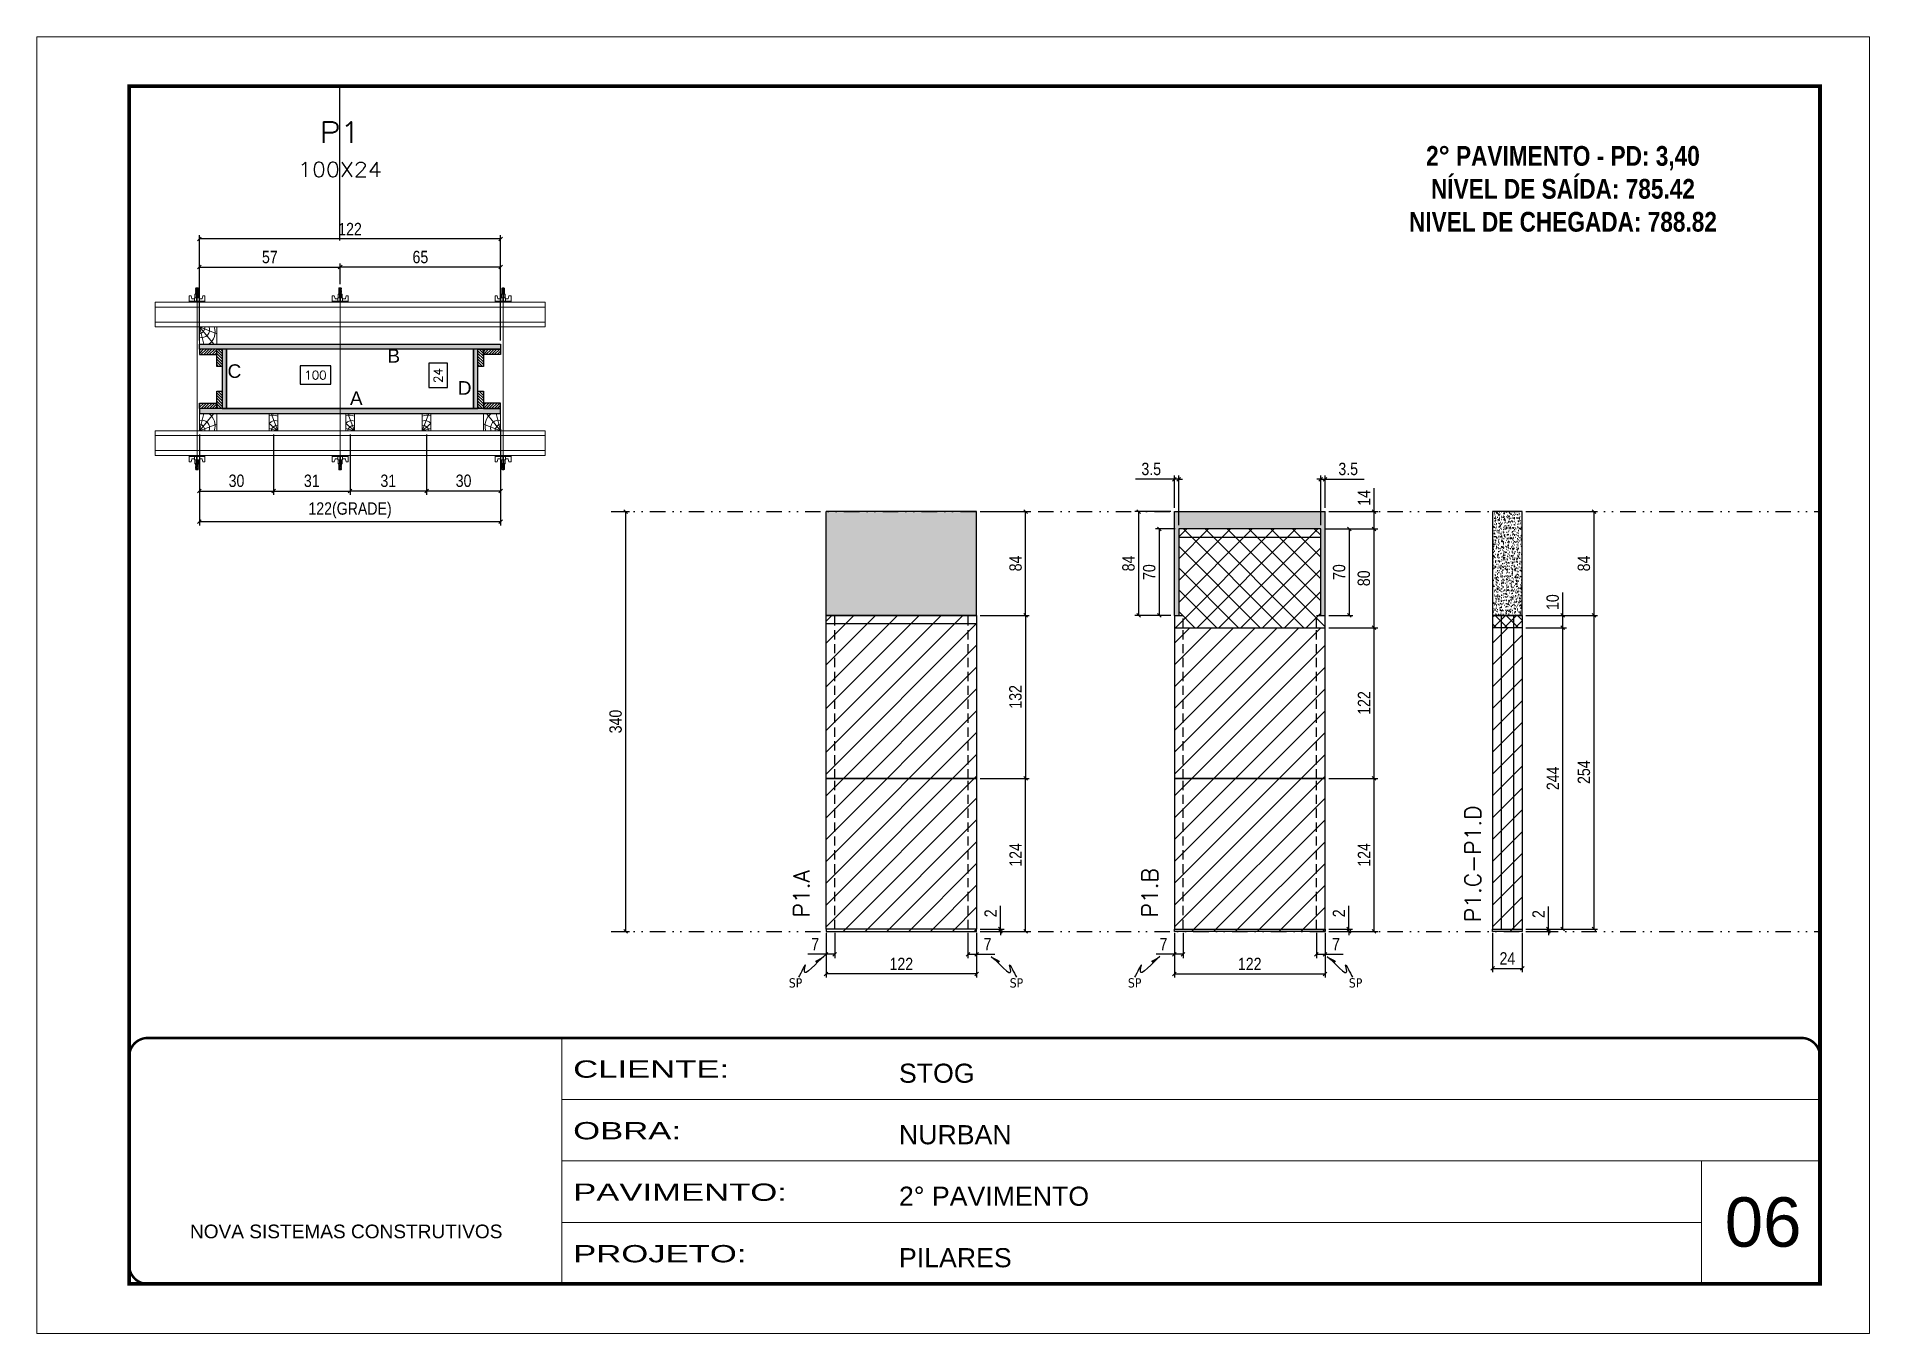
# Model space of a CAD drawing. Extents: x 2201 to 8455, y 252 to 7045.
# Drawn here: x 3800 to 5285, y 4846 to 5896 of the extents above; entities that cross this region are included whole.
import ezdxf
from ezdxf.enums import TextEntityAlignment as Align

# ---------------------------------------------------------------- set-up
doc = ezdxf.new("R2010")
doc.units = 0
for name, pattern in [('CONTINUO', [0]), ('DASHED', [0.75, 0.5, -0.25]), ('DIVIDE2', [0.625, 0.25, -0.125, 0, -0.125, 0, -0.125]), ('HIDDEN', [0.375, 0.25, -0.125])]:
    doc.linetypes.add(name, pattern=pattern)
for name, color, linetype, lineweight in [('CARIMBO', 255, 'Continuous', 9), ('Folhas', 255, 'Continuous', 9), ('Hachura', 251, 'Continuous', 9), ('Madeira', 126, 'Continuous', 18), ('Perfil Metálico', 224, 'Continuous', 18), ('SARRAFO DE PRESSAO', 251, 'DASHED', 9), ('Texto Seção', 7, 'Continuous', 15)]:
    doc.layers.add(name, color=color, linetype=linetype, lineweight=lineweight)
for name, color, linetype in [('CHAPA', 1, 'Continuous'), ('COTA', 241, 'Continuous'), ('Cota Seção (2x)', 241, 'Continuous'), ('NOMENCLATURA', 7, 'Continuous'), ('Nível', 160, 'Continuous'), ('Painéis', 200, 'Continuous'), ('SARR_2.2x7', 40, 'Continuous'), ('SARRAFO', 251, 'Continuous'), ('Sarrafo de Pressão', 42, 'HIDDEN'), ('texto', 7, 'Continuous'), ('Texto de Titulo', 7, 'Continuous'), ('Texto Qtd Sarr', 242, 'Continuous'), ('TEXTO_GERAL', 7, 'Continuous')]:
    doc.layers.add(name, color=color, linetype=linetype)
doc.styles.add('ARIAL', font='arial.ttf')
doc.styles.add('COTA TECNICA', font='techl___.ttf', dxfattribs={"height": 10})
doc.styles.add('COTA TECNICA 2X', font='techl___.ttf', dxfattribs={"height": 10})
doc.styles.add('COTA TECNICA-50', font='techl___.ttf', dxfattribs={"height": 10})
doc.styles.add('REGUA-120', font='ROMANS.shx', dxfattribs={"height": 15})
doc.styles.add('ROMANC', font='techb___.ttf', dxfattribs={"height": 2.5})
doc.styles.add('ROMANS', font='romans.shx')
doc.styles.get("Standard").update_dxf_attribs({"font": 'arial.ttf'})
doc.styles.add('Tecnologia', font='')
doc.styles.get('Tecnologia').set_extended_font_data('Forgotten Futurist')
doc.dimstyles.new('COTA PAINEL-50', dxfattribs={"dimtxt": 10, "dimasz": 3, "dimexe": 3, "dimexo": 3, "dimgap": 3, "dimtad": 1, "dimdec": 1, "dimzin": 12, "dimdsep": 46, "dimtxsty": 'COTA TECNICA-50', "dimblk1": 'OBLIQUE', "dimblk2": 'OBLIQUE', "dimsah": 1, "dimcen": 0.9, "dimclrd": 4, "dimclre": 4, "dimclrt": 240, "dimadec": 1, "dimazin": 3, "dimtfac": 1, "dimtdec": 1, "dimtmove": 0, "dimatfit": 3, "dimfxl": 1, "dimtolj": 1, "dimtzin": 12, "dimarcsym": 0})
doc.dimstyles.new('PAINEL', dxfattribs={"dimtxt": 10, "dimasz": 3, "dimexe": 3, "dimexo": 3, "dimgap": 3, "dimtad": 1, "dimdec": 1, "dimzin": 12, "dimdsep": 46, "dimtxsty": 'COTA TECNICA', "dimblk1": 'OBLIQUE', "dimblk2": 'OBLIQUE', "dimsah": 1, "dimcen": 0.9, "dimclrd": 4, "dimclre": 4, "dimclrt": 240, "dimadec": 1, "dimazin": 3, "dimtfac": 1, "dimtdec": 1, "dimtmove": 0, "dimatfit": 3, "dimfxl": 1, "dimtolj": 1, "dimtzin": 12, "dimarcsym": 0})
doc.dimstyles.new('SECAO PILAR', dxfattribs={"dimtxt": 10, "dimasz": 3, "dimexe": 3, "dimexo": 3, "dimgap": 3, "dimtad": 1, "dimdec": 1, "dimlfac": 0.5, "dimzin": 12, "dimdsep": 46, "dimtxsty": 'COTA TECNICA 2X', "dimblk1": 'OBLIQUE', "dimblk2": 'OBLIQUE', "dimsah": 1, "dimcen": 0.9, "dimclrd": 256, "dimclre": 256, "dimclrt": 256, "dimadec": 1, "dimazin": 3, "dimtfac": 1, "dimtdec": 1, "dimtmove": 0, "dimatfit": 3, "dimfxl": 1, "dimtolj": 1, "dimtzin": 12, "dimarcsym": 0})
doc.dimstyles.new('SECÇÃO 2', dxfattribs={"dimtxt": 7, "dimasz": 6, "dimexe": 0.18, "dimexo": 2, "dimgap": -4, "dimtad": 3, "dimdec": 1, "dimlfac": 0.5, "dimzin": 12, "dimdsep": 46, "dimtxsty": 'ROMANS', "dimblk": 'ARCHTICK', "dimcen": 0.09, "dimse1": 1, "dimse2": 1, "dimsd1": 1, "dimsd2": 1, "dimclrd": 180, "dimclre": 5, "dimclrt": 1, "dimadec": 0, "dimazin": 3, "dimtfac": 1, "dimtdec": 1, "dimtofl": 0, "dimtmove": 0, "dimatfit": 3, "dimldrblk": 'ARCHTICK', "dimfxl": 1, "dimtolj": 1, "dimtzin": 0, "dimarcsym": 0})
doc.dimstyles.get("Standard").update_dxf_attribs({"dimtxt": 0.18, "dimasz": 0.18, "dimexe": 0.18, "dimexo": 0.0625, "dimgap": 0.09, "dimtad": 0, "dimtih": 1, "dimtoh": 1, "dimdec": 4, "dimzin": 0, "dimdsep": 46, "dimtxsty": 'Standard', "dimcen": 0.09, "dimadec": 0, "dimazin": 0, "dimtfac": 1, "dimtdec": 4, "dimtofl": 0, "dimtmove": 0, "dimatfit": 3, "dimfxl": 1, "dimtolj": 1, "dimtzin": 0, "dimarcsym": 0})
pattern_1 = [(50, (-167614.649, -105473.8634), (5.46554007, -0.47817257), [0.5715, -6.2865]), (355, (-167614.649, -105473.8634), (-1.05730264, 5.73170536), [0.4572, -5.02921753]), (100.4514447, (-167614.1936, -105473.903), (4.40823741, 5.25353256), [0.48570026, -5.34270734]), (46.1842, (-167614.649, -105472.3394), (8.13237123, -1.26126984), [0.85725, -9.42975]), (96.6355576, (-167613.971, -105472.4445), (7.12212402, 7.42278374), [0.7285507, -8.01406824]), (351.184151, (-167614.649, -105472.339), (7.12212402, 7.42278374), [0.685799, -7.54379196]), (21, (-167613.887, -105472.7204), (4.54843174, -3.06795595), [0.5715, -6.2865]), (326, (-167613.887, -105472.7204), (1.85406085, 5.52563898), [0.4572, -5.0292]), (71.451445, (-167613.508, -105472.976), (6.40249258, 2.45768307), [0.48570026, -5.34269813]), (37.5, (-167614.649, -105473.8634), (0.092658098, 2.536651166), [0, -4.96824, 0, -5.1054, 0, -5.04825]), (7.5, (-167614.649, -105473.8634), (2.004589875, 3.005417245), [0, -2.91084, 0, -4.85394, 0, -1.92405]), (327.5, (-167616.3483, -105473.8634), (4.067717855, -0.17186232), [0, -1.905, 0, -5.9436, 0, -7.8867]), (317.5, (-167617.1103, -105473.8634), (4.44387544, 0.76279473), [0, -2.4765, 0, -3.94716, 0, -5.6007])]

msp = doc.modelspace()

# ---------------------------------------------------------------- texts
at = {"layer": 'CARIMBO', "style": 'ARIAL'}
msp.add_text('06', height=40, dxfattribs=at).set_placement((5167.73, 4916.23))
at = {"layer": 'NOMENCLATURA', "color": 2, "insert": (5036.61, 5834.23), "char_height": 16, "attachment_point": 2, "style": 'ROMANC'}
msp.add_mtext_dynamic_manual_height_columns('\\P2° PAVIMENTO - PD: 3,40\\PNÍVEL DE SAÍDA: 785.42\\PNIVEL DE CHEGADA: 788.82', width=328.3607, gutter_width=1, heights=[0], dxfattribs=at)
at = {"layer": 'texto', "color": 0, "char_height": 7.5, "attachment_point": 5}
for insert in [(4414.76, 5129.82), (4593.79, 5129.82), (4689.56, 5129.82), (4868.59, 5129.82)]:
    msp.add_mtext('{\\fTahoma|b0|i0|c0|p34;\\C4;SP}', dxfattribs=dict(at, insert=insert))
at = {"layer": 'Texto Seção', "char_height": 13, "width": 285.3299, "attachment_point": 7, "rotation": 90, "style": 'REGUA-120'}
for s, insert in [('\\pxt4;P1.C-P1.D', (4970.14, 5178.91)), ('P1.A', (4426.07, 5182.75)), ('P1.B', (4708.34, 5182.75))]:
    msp.add_mtext(s, dxfattribs=dict(at, insert=insert))
at = {"layer": 'TEXTO_GERAL', "style": 'ARIAL'}
for s, p in [('B', (4089.21, 5637.59)), ('C', (3960.11, 5625.27)), ('D', (4146.68, 5611.66)), ('A', (4058.86, 5603.3))]:
    msp.add_text(s, height=11, dxfattribs=at).set_placement(p, align=Align.MIDDLE_CENTER)

# ---------------------------------------------------------------- blocks, each defined once
blk = doc.blocks.new('9999999999')
at = {"color": 30, "linetype": 'CONTINUO'}
for p, q in [((98564.6, 34230.2), (98564.6, 34429.4)), ((98564.6, 34379.6), (99584, 34379.6)), ((98564.6, 34329.8), (99488, 34329.8)), ((99584, 34329.8), (99488, 34329.8)), ((99488, 34329.8), (99488, 34230.2)), ((98564.6, 34280), (99488, 34280))]:
    blk.add_line(p, q, dxfattribs=at)
at = {"color": 30, "linetype": 'CONTINUO', "const_width": 2}
blk.add_lwpolyline([(99584, 34230.2), (99584, 34414.4, 0.414214), (99569, 34429.4), (98229, 34429.4, 0.414214), (98214, 34414.4), (98214, 34245.2, 0.414214), (98229, 34230.2), (99584, 34230.2)], format="xyb", dxfattribs=at)
at = {"layer": 'Folhas'}
blk.add_lwpolyline([(98139, 34190.2), (99624, 34190.2), (99624, 35240.2), (98139, 35240.2)], close=True, dxfattribs=at)
at = {"layer": 'Folhas', "color": 30, "const_width": 3}
blk.add_lwpolyline([(98214, 34230.2), (99584, 34230.2), (99584, 35200.2), (98214, 35200.2)], close=True, dxfattribs=at)
at = {"color": 7, "linetype": 'Continuous', "ltscale": 5, "style": 'ARIAL'}
for s, height, p in [('STOG', 15.48, (98837.7, 34393.1)), ('NURBAN', 15.48, (98837.7, 34343.3)), ('2° PAVIMENTO', 15.483, (98837.7, 34293.5)), ('NOVA SISTEMAS CONSTRUTIVOS', 11.059, (98263.2, 34267.2)), ('PILARES', 15.48, (98837.7, 34243.7))]:
    blk.add_text(s, height=height, dxfattribs=at).set_placement(p)
at = {"layer": 'Folhas', "color": 7, "style": 'Tecnologia', "width": 1.5}
for s, p in [('CLIENTE:', (98573.7, 34397.2)), ('OBRA:', (98573.7, 34347.3)), ('PAVIMENTO:', (98573.7, 34297.5)), ('PROJETO:', (98573.7, 34247.7))]:
    blk.add_text(s, height=14, dxfattribs=at).set_placement(p)
blk = doc.blocks.new('titulo1')
at = {"layer": 'Defpoints', "color": 252, "linetype": 'HIDDEN', "ltscale": 2}
blk.add_line((0, 0), (0, 125), dxfattribs=at)
at = {"layer": 'Defpoints', "style": 'ROMANS', "oblique": 15}
blk.add_attdef('FOLHA', text='', height=10, dxfattribs=at).set_placement((0, 15.6), align=Align.MIDDLE_CENTER)
at = {"layer": 'Texto Qtd Sarr', "color": 3, "style": 'ROMANS', "oblique": 15}
for tag, height, p in [('TITULO', 17, (0, 71.4)), ('SEÇÃO', 12, (0, 41.5))]:
    blk.add_attdef(tag, text='', height=height, dxfattribs=at).set_placement(p, align=Align.MIDDLE_CENTER)
blk = doc.blocks.new('*D504')
at = {"layer": 'Cota Seção (2x)', "color": 180, "lineweight": -2, "transparency": 16777216}
for p, q in [((4038.3, 5629.6), (4013.3, 5629.6)), ((4013.3, 5629.6), (4013.3, 5614.6)), ((4038.3, 5614.6), (4038.3, 5629.6)), ((4013.3, 5614.6), (4038.3, 5614.6))]:
    blk.add_line(p, q, dxfattribs=at)
at = {"layer": 'Defpoints', "color": 0, "transparency": 16777216}
for p in [(3953.8, 5643), (4153.8, 5643), (3953.8, 5610.6)]:
    blk.add_point(p, dxfattribs=at)
at = {"layer": 'Cota Seção (2x)', "color": 1, "transparency": 16777216, "insert": (4025.8, 5622.1), "char_height": 7, "attachment_point": 5, "style": 'ROMANS'}
blk.add_mtext('\\A1;100', dxfattribs=at)
blk = doc.blocks.new('_ArchTick')
at = {"color": 0, "linetype": 'ByBlock', "const_width": 0.15}
blk.add_lwpolyline([(-0.5, -0.5), (0.5, 0.5)], dxfattribs=at)
blk = doc.blocks.new('_Oblique')
at = {"color": 0, "linetype": 'ByBlock', "lineweight": -2}
blk.add_line((-0.5, -0.5), (0.5, 0.5), dxfattribs=at)
blk = doc.blocks.new('*D505')
at = {"layer": 'Cota Seção (2x)', "lineweight": -2, "transparency": 16777216}
for p, q in [((3931.8, 5650), (3931.8, 5735.3)), ((4175.8, 5732.3), (3931.8, 5732.3)), ((4175.8, 5650), (4175.8, 5735.3))]:
    blk.add_line(p, q, dxfattribs=at)
at = {"layer": 'Defpoints', "color": 0, "transparency": 16777216}
for p in [(3931.8, 5732.3), (3931.8, 5647), (4175.8, 5647)]:
    blk.add_point(p, dxfattribs=at)
at = {"layer": 'Cota Seção (2x)', "lineweight": -2, "transparency": 16777216, "xscale": 3, "yscale": 3, "zscale": 3, "rotation": 180}
blk.add_blockref('_Oblique', (3931.8, 5732.3), dxfattribs=at)
at = {"layer": 'Cota Seção (2x)', "lineweight": -2, "transparency": 16777216, "xscale": 3, "yscale": 3, "zscale": 3}
blk.add_blockref('_Oblique', (4175.8, 5732.3), dxfattribs=at)
at = {"layer": 'Cota Seção (2x)', "transparency": 16777216, "insert": (4053.8, 5740.3), "char_height": 10, "attachment_point": 5, "style": 'COTA TECNICA 2X'}
blk.add_mtext('\\A1;122', dxfattribs=at)
blk = doc.blocks.new('*D506')
at = {"layer": 'Cota Seção (2x)', "lineweight": -2, "transparency": 16777216}
for p, q in [((4045.8, 5695.8), (4045.8, 5712.5)), ((4175.8, 5709.5), (4045.8, 5709.5)), ((4175.8, 5684), (4175.8, 5712.5))]:
    blk.add_line(p, q, dxfattribs=at)
at = {"layer": 'Defpoints', "color": 0, "transparency": 16777216}
for p in [(4045.8, 5709.5), (4045.8, 5692.8), (4175.8, 5681)]:
    blk.add_point(p, dxfattribs=at)
at = {"layer": 'Cota Seção (2x)', "lineweight": -2, "transparency": 16777216, "xscale": 3, "yscale": 3, "zscale": 3, "rotation": 180}
blk.add_blockref('_Oblique', (4045.8, 5709.5), dxfattribs=at)
at = {"layer": 'Cota Seção (2x)', "lineweight": -2, "transparency": 16777216, "xscale": 3, "yscale": 3, "zscale": 3}
blk.add_blockref('_Oblique', (4175.8, 5709.5), dxfattribs=at)
at = {"layer": 'Cota Seção (2x)', "transparency": 16777216, "insert": (4110.8, 5717.6), "char_height": 10, "attachment_point": 5, "style": 'COTA TECNICA 2X'}
blk.add_mtext('\\A1;65', dxfattribs=at)
blk = doc.blocks.new('*D507')
at = {"layer": 'Cota Seção (2x)', "lineweight": -2, "transparency": 16777216}
for p, q in [((3931.8, 5684), (3931.8, 5712.5)), ((3931.8, 5709.5), (4045.8, 5709.5)), ((4045.8, 5695.8), (4045.8, 5712.5))]:
    blk.add_line(p, q, dxfattribs=at)
at = {"layer": 'Defpoints', "color": 0, "transparency": 16777216}
for p in [(4045.8, 5709.5), (4045.8, 5692.8), (3931.8, 5681)]:
    blk.add_point(p, dxfattribs=at)
at = {"layer": 'Cota Seção (2x)', "lineweight": -2, "transparency": 16777216, "xscale": 3, "yscale": 3, "zscale": 3, "rotation": 180}
blk.add_blockref('_Oblique', (3931.8, 5709.5), dxfattribs=at)
at = {"layer": 'Cota Seção (2x)', "lineweight": -2, "transparency": 16777216, "xscale": 3, "yscale": 3, "zscale": 3}
blk.add_blockref('_Oblique', (4045.8, 5709.5), dxfattribs=at)
at = {"layer": 'Cota Seção (2x)', "transparency": 16777216, "insert": (3988.8, 5717.6), "char_height": 10, "attachment_point": 5, "style": 'COTA TECNICA 2X'}
blk.add_mtext('\\A1;57', dxfattribs=at)
blk = doc.blocks.new('*D508')
at = {"layer": 'Cota Seção (2x)', "color": 180, "lineweight": -2, "transparency": 16777216}
for p, q in [((4132.7, 5631.6), (4117.7, 5631.6)), ((4117.7, 5631.6), (4117.7, 5611.9)), ((4132.7, 5611.9), (4132.7, 5631.6)), ((4117.7, 5611.9), (4132.7, 5611.9))]:
    blk.add_line(p, q, dxfattribs=at)
at = {"layer": 'Defpoints', "color": 0, "transparency": 16777216}
for p in [(4153.8, 5643), (4136.7, 5595), (4153.8, 5595)]:
    blk.add_point(p, dxfattribs=at)
at = {"layer": 'Cota Seção (2x)', "color": 1, "transparency": 16777216, "insert": (4125.2, 5621.7), "char_height": 7, "attachment_point": 5, "rotation": 90, "style": 'ROMANS'}
blk.add_mtext('\\A1;24', dxfattribs=at)
blk = doc.blocks.new('C')
at = {"layer": 'Hachura', "color": 0}
for p, q in [((0, 3.22), (0, -3.22)), ((0.45, 3.22), (0, 3.22)), ((0.46, 3.16), (0, 3.16)), ((0.46, 3.05), (0, 3.05)), ((0.46, 2.88), (0, 2.88)), ((0, 2.75), (0, -1.16)), ((0.46, 2.65), (0, 2.65)), ((0.46, 2.23), (0, 2.23)), ((0.46, 1.51), (0, 1.51)), ((0.39, 0.49), (0.17, 0.49)), ((0.45, -3.23), (0.45, 3.22)), ((0.45, 3.22), (2.58, 3.22)), ((1.74, 0.97), (0.45, 0.97)), ((1.45, 0.1), (0.45, 0.1)), ((1.35, 1.94), (1.35, 0.96)), ((2.58, 2.39), (1.47, 2.09)), ((1.74, -0.97), (1.74, 0.97)), ((1.74, 0.97), (1.74, 0.84)), ((1.74, 0.97), (1.74, 0.84)), ((1.74, 0.84), (3.35, 0.84)), ((3.35, 0.45), (1.74, 0.45)), ((2.58, 3.22), (2.58, 2.39)), ((3.32, 0.84), (3.32, -0.84)), ((3.35, 0.84), (3.35, -0.84)), ((3.68, 0.45), (3.35, 0.45)), ((3.84, -0.52), (3.35, 0.45)), ((3.35, 0.06), (3.67, -0.57)), ((3.68, 0.45), (4.16, -0.52)), ((3.72, 0.5), (4.25, -0.57)), ((4.37, -0.55), (3.83, 0.53)), ((4.15, 0.45), (3.93, 0.45)), ((4.42, -0.52), (3.93, 0.45)), ((4.15, 0.45), (4.26, 0.45)), ((4.26, 0.45), (4.74, -0.52)), ((4.3, 0.5), (4.83, -0.57)), ((4.95, -0.55), (4.41, 0.53)), ((4.51, 0.45), (4.84, 0.45)), ((5, -0.52), (4.51, 0.45)), ((4.84, 0.45), (5.32, -0.52)), ((4.88, 0.5), (5.41, -0.57)), ((5.53, -0.55), (4.99, 0.53)), ((5.58, -0.52), (5.09, 0.45)), ((5.42, 0.45), (5.09, 0.45)), ((5.58, -0.52), (5.09, 0.45)), ((5.42, 0.45), (5.74, -0.19)), ((5.46, 0.5), (5.74, -0.07)), ((5.74, 0.19), (5.57, 0.53)), ((5.74, 0.32), (5.68, 0.45)), ((5.68, 0.45), (5.74, 0.45)), ((5.74, 0.45), (5.9, 0.29)), ((5.74, 0.45), (5.74, -0.52)), ((5.9, -0.36), (5.9, 0.29)), ((0.45, 0), (0, 0)), ((0.46, -1.52), (0, -1.52)), ((0.46, -2.23), (0, -2.23)), ((0.46, -2.65), (0, -2.65)), ((0.46, -2.88), (0, -2.88)), ((0.46, -3.05), (0, -3.05)), ((0.46, -3.16), (0, -3.16)), ((0, -3.22), (2.57, -3.22)), ((0.08, -0.48), (0.29, -0.48)), ((0.29, -0.48), (0.4, -0.48)), ((0.45, 0), (0.45, -0.97)), ((0.45, -0.16), (1.45, -0.16)), ((0.45, -0.65), (0.45, -0.32)), ((0.45, -3.23), (0.45, -0.65)), ((0.45, -0.97), (1.74, -0.97)), ((1.35, -1.94), (1.35, -0.97)), ((2.58, -2.39), (1.47, -2.1)), ((3.35, -0.32), (1.74, -0.32)), ((3.35, -0.84), (1.74, -0.84)), ((2.58, -3.23), (2.58, -2.39)), ((3.35, -0.07), (3.58, -0.52)), ((3.35, -0.52), (3.58, -0.52)), ((3.84, -0.52), (4.16, -0.52)), ((4.42, -0.52), (4.74, -0.52)), ((4.63, -0.52), (4.74, -0.52)), ((5, -0.52), (5.32, -0.52)), ((5.58, -0.52), (5.74, -0.52)), ((5.74, -0.52), (5.9, -0.36)), ((5.74, -0.52), (5.74, -0.52))]:
    blk.add_line(p, q, dxfattribs=at)
for centre, radius, start, end in [((1.52, 1.94), 0.161, 104.74356, 180), ((1.44, -0.03), 0.129, 272.69497, 87.30503), ((3.81, 0.39), 0.143, 25.56881, 154.43119), ((4.39, 0.39), 0.143, 25.56881, 154.43119), ((4.97, 0.39), 0.143, 25.56881, 154.43119), ((5.55, 0.39), 0.143, 25.56881, 154.43119), ((0.17, -0.37), 0.174, 221.74404, 317.85924), ((1.52, -1.94), 0.161, 180, 255.25644), ((3.71, -0.4), 0.174, 222.14076, 318.25596), ((4.29, -0.4), 0.174, 222.14076, 318.25596), ((4.87, -0.4), 0.174, 222.14076, 318.25596), ((5.45, -0.4), 0.174, 222.14076, 318.25596), ((5.61, -0.4), 0.174, 317.85924, 318.25596)]:
    blk.add_arc(centre, radius, start, end, dxfattribs=at)
blk = doc.blocks.new('*D509')
at = {"layer": 'Cota Seção (2x)', "lineweight": -2, "transparency": 16777216}
for p, q in [((3931.8, 5574), (3931.8, 5500.3)), ((4175.8, 5578.3), (4175.8, 5500.3)), ((4175.8, 5503.3), (3931.8, 5503.3))]:
    blk.add_line(p, q, dxfattribs=at)
at = {"layer": 'Defpoints', "color": 0, "transparency": 16777216}
for p in [(3931.8, 5577), (4175.8, 5581.3), (3931.8, 5503.3)]:
    blk.add_point(p, dxfattribs=at)
at = {"layer": 'Cota Seção (2x)', "lineweight": -2, "transparency": 16777216, "xscale": 3, "yscale": 3, "zscale": 3, "rotation": 180}
blk.add_blockref('_Oblique', (3931.8, 5503.3), dxfattribs=at)
at = {"layer": 'Cota Seção (2x)', "lineweight": -2, "transparency": 16777216, "xscale": 3, "yscale": 3, "zscale": 3}
blk.add_blockref('_Oblique', (4175.8, 5503.3), dxfattribs=at)
at = {"layer": 'Cota Seção (2x)', "transparency": 16777216, "insert": (4053.8, 5512.5), "char_height": 10, "attachment_point": 5, "style": 'COTA TECNICA 2X'}
blk.add_mtext('\\A1;122(GRADE)', dxfattribs=at)
blk = doc.blocks.new('PONTALETE')
at = {"layer": 'Madeira'}
for q in [(2.71, 7), (7, 5.76), (7, 1.74)]:
    blk.add_line((0, 0), q, dxfattribs=at)
blk.add_lwpolyline([(0, 0), (7, 0), (7, 7), (0, 7)], close=True, dxfattribs=at)
for centre, radius, start, end in [((2.04, 0.06), 6.23, 37.28179, 109.09128), ((1.09, 0.9), 3.19, 343.60304, 109.98471), ((-0.21, -0.78), 3.09, 14.63219, 86.0383)]:
    blk.add_arc(centre, radius, start, end, dxfattribs=at)
blk = doc.blocks.new('*D510')
at = {"layer": 'Cota Seção (2x)', "lineweight": -2, "transparency": 16777216}
for p, q in [((4115.8, 5574), (4115.8, 5525.1)), ((4175.8, 5574), (4175.8, 5525.1)), ((4175.8, 5528.1), (4115.8, 5528.1))]:
    blk.add_line(p, q, dxfattribs=at)
at = {"layer": 'Defpoints', "color": 0, "transparency": 16777216}
for p in [(4115.8, 5577), (4175.8, 5577), (4115.8, 5528.1)]:
    blk.add_point(p, dxfattribs=at)
at = {"layer": 'Cota Seção (2x)', "lineweight": -2, "transparency": 16777216, "xscale": 3, "yscale": 3, "zscale": 3, "rotation": 180}
blk.add_blockref('_Oblique', (4115.8, 5528.1), dxfattribs=at)
at = {"layer": 'Cota Seção (2x)', "lineweight": -2, "transparency": 16777216, "xscale": 3, "yscale": 3, "zscale": 3}
blk.add_blockref('_Oblique', (4175.8, 5528.1), dxfattribs=at)
at = {"layer": 'Cota Seção (2x)', "transparency": 16777216, "insert": (4145.8, 5536.4), "char_height": 10, "attachment_point": 5, "style": 'COTA TECNICA 2X'}
blk.add_mtext('\\A1;30', dxfattribs=at)
blk = doc.blocks.new('*D511')
at = {"layer": 'Cota Seção (2x)', "lineweight": -2, "transparency": 16777216}
for p, q in [((4053.8, 5574), (4053.8, 5525.1)), ((4115.8, 5574), (4115.8, 5525.1)), ((4115.8, 5528.1), (4053.8, 5528.1))]:
    blk.add_line(p, q, dxfattribs=at)
at = {"layer": 'Defpoints', "color": 0, "transparency": 16777216}
for p in [(4053.8, 5577), (4115.8, 5577), (4053.8, 5528.1)]:
    blk.add_point(p, dxfattribs=at)
at = {"layer": 'Cota Seção (2x)', "lineweight": -2, "transparency": 16777216, "xscale": 3, "yscale": 3, "zscale": 3, "rotation": 180}
blk.add_blockref('_Oblique', (4053.8, 5528.1), dxfattribs=at)
at = {"layer": 'Cota Seção (2x)', "lineweight": -2, "transparency": 16777216, "xscale": 3, "yscale": 3, "zscale": 3}
blk.add_blockref('_Oblique', (4115.8, 5528.1), dxfattribs=at)
at = {"layer": 'Cota Seção (2x)', "transparency": 16777216, "insert": (4084.8, 5536.4), "char_height": 10, "attachment_point": 5, "style": 'COTA TECNICA 2X'}
blk.add_mtext('\\A1;31', dxfattribs=at)
blk = doc.blocks.new('*D512')
at = {"layer": 'Cota Seção (2x)', "lineweight": -2, "transparency": 16777216}
for p, q in [((3931.8, 5574), (3931.8, 5525.1)), ((3991.8, 5574), (3991.8, 5525.1)), ((3931.8, 5528.1), (3991.8, 5528.1))]:
    blk.add_line(p, q, dxfattribs=at)
at = {"layer": 'Defpoints', "color": 0, "transparency": 16777216}
for p in [(3931.8, 5577), (3991.8, 5577), (3991.8, 5528.1)]:
    blk.add_point(p, dxfattribs=at)
at = {"layer": 'Cota Seção (2x)', "lineweight": -2, "transparency": 16777216, "xscale": 3, "yscale": 3, "zscale": 3, "rotation": 180}
blk.add_blockref('_Oblique', (3931.8, 5528.1), dxfattribs=at)
at = {"layer": 'Cota Seção (2x)', "lineweight": -2, "transparency": 16777216, "xscale": 3, "yscale": 3, "zscale": 3}
blk.add_blockref('_Oblique', (3991.8, 5528.1), dxfattribs=at)
at = {"layer": 'Cota Seção (2x)', "transparency": 16777216, "insert": (3961.8, 5536.4), "char_height": 10, "attachment_point": 5, "style": 'COTA TECNICA 2X'}
blk.add_mtext('\\A1;30', dxfattribs=at)
blk = doc.blocks.new('*D513')
at = {"layer": 'Cota Seção (2x)', "lineweight": -2, "transparency": 16777216}
for p, q in [((3991.8, 5574), (3991.8, 5525.1)), ((4053.8, 5574), (4053.8, 5525.1)), ((3991.8, 5528.1), (4053.8, 5528.1))]:
    blk.add_line(p, q, dxfattribs=at)
at = {"layer": 'Defpoints', "color": 0, "transparency": 16777216}
for p in [(3991.8, 5577), (4053.8, 5577), (4053.8, 5528.1)]:
    blk.add_point(p, dxfattribs=at)
at = {"layer": 'Cota Seção (2x)', "lineweight": -2, "transparency": 16777216, "xscale": 3, "yscale": 3, "zscale": 3, "rotation": 180}
blk.add_blockref('_Oblique', (3991.8, 5528.1), dxfattribs=at)
at = {"layer": 'Cota Seção (2x)', "lineweight": -2, "transparency": 16777216, "xscale": 3, "yscale": 3, "zscale": 3}
blk.add_blockref('_Oblique', (4053.8, 5528.1), dxfattribs=at)
at = {"layer": 'Cota Seção (2x)', "transparency": 16777216, "insert": (4022.8, 5536.4), "char_height": 10, "attachment_point": 5, "style": 'COTA TECNICA 2X'}
blk.add_mtext('\\A1;31', dxfattribs=at)
blk = doc.blocks.new('MEIO PONTALETE')
at = {"layer": 'Madeira'}
for q in [(2.71, 7), (3.5, 2.88), (3.5, 0.87)]:
    blk.add_line((0, 0), q, dxfattribs=at)
blk.add_lwpolyline([(0, 0), (3.5, 0), (3.5, 7), (0, 7)], close=True, dxfattribs=at)
for centre, radius, start, end in [((2.04, 0.06), 6.23, 76.44987, 109.09128), ((1.09, 0.9), 3.19, 40.90626, 109.98471), ((-0.21, -0.78), 3.09, 14.63219, 86.0383)]:
    blk.add_arc(centre, radius, start, end, dxfattribs=at)
blk = doc.blocks.new('*D742')
at = {"layer": 'COTA', "color": 4, "lineweight": -2, "transparency": 16777216}
for p, q in [((4268.3, 5511.5), (4280.2, 5511.5)), ((4277.2, 5171.5), (4277.2, 5511.5)), ((4268.3, 5171.5), (4280.2, 5171.5))]:
    blk.add_line(p, q, dxfattribs=at)
at = {"layer": 'Defpoints', "color": 0, "transparency": 16777216}
for p in [(4265.3, 5511.5), (4277.2, 5511.5), (4265.3, 5171.5)]:
    blk.add_point(p, dxfattribs=at)
at = {"layer": 'COTA', "color": 4, "lineweight": -2, "transparency": 16777216, "xscale": 3, "yscale": 3, "zscale": 3}
for p, rotation in [((4277.2, 5511.5), 90), ((4277.2, 5171.5), 270)]:
    blk.add_blockref('_Oblique', p, dxfattribs=dict(at, rotation=rotation))
at = {"layer": 'COTA', "color": 240, "transparency": 16777216, "insert": (4269, 5341.5), "char_height": 10, "attachment_point": 5, "rotation": 90, "style": 'COTA TECNICA-50'}
blk.add_mtext('\\A1;340', dxfattribs=at)
blk = doc.blocks.new('*D362')
at = {"layer": 'COTA', "color": 4, "lineweight": -2, "transparency": 16777216}
for p, q in [((4439.5, 5170.5), (4439.5, 5134.1)), ((4561.5, 5170.5), (4561.5, 5134.1)), ((4561.5, 5137.1), (4439.5, 5137.1))]:
    blk.add_line(p, q, dxfattribs=at)
at = {"layer": 'Defpoints', "color": 0, "transparency": 16777216}
for p in [(4439.5, 5173.5), (4561.5, 5173.5), (4439.5, 5137.1)]:
    blk.add_point(p, dxfattribs=at)
at = {"layer": 'COTA', "color": 4, "lineweight": -2, "transparency": 16777216, "xscale": 3, "yscale": 3, "zscale": 3, "rotation": 180}
blk.add_blockref('_Oblique', (4439.5, 5137.1), dxfattribs=at)
at = {"layer": 'COTA', "color": 4, "lineweight": -2, "transparency": 16777216, "xscale": 3, "yscale": 3, "zscale": 3}
blk.add_blockref('_Oblique', (4561.5, 5137.1), dxfattribs=at)
at = {"layer": 'COTA', "color": 240, "transparency": 16777216, "insert": (4500.5, 5145.2), "char_height": 10, "attachment_point": 5, "style": 'COTA TECNICA'}
blk.add_mtext('\\A1;122', dxfattribs=at)
blk = doc.blocks.new('*D363')
at = {"layer": 'COTA', "color": 4, "lineweight": -2, "transparency": 16777216}
for p, q in [((4554.5, 5170.5), (4554.5, 5150)), ((4561.5, 5168.5), (4561.5, 5150)), ((4554.5, 5153), (4561.5, 5153)), ((4561.5, 5153), (4576.3, 5153))]:
    blk.add_line(p, q, dxfattribs=at)
at = {"layer": 'Defpoints', "color": 0, "transparency": 16777216}
for p in [(4554.5, 5173.5), (4561.5, 5171.5), (4561.5, 5153)]:
    blk.add_point(p, dxfattribs=at)
at = {"layer": 'COTA', "color": 4, "lineweight": -2, "transparency": 16777216, "xscale": 3, "yscale": 3, "zscale": 3, "rotation": 180}
blk.add_blockref('_Oblique', (4554.5, 5153), dxfattribs=at)
at = {"layer": 'COTA', "color": 4, "lineweight": -2, "transparency": 16777216, "xscale": 3, "yscale": 3, "zscale": 3}
blk.add_blockref('_Oblique', (4561.5, 5153), dxfattribs=at)
at = {"layer": 'COTA', "color": 240, "transparency": 16777216, "insert": (4570.4, 5161.1), "char_height": 10, "attachment_point": 5, "style": 'COTA TECNICA-50'}
blk.add_mtext('\\A1;7', dxfattribs=at)
blk = doc.blocks.new('*D364')
at = {"layer": 'COTA', "color": 4, "lineweight": -2, "transparency": 16777216}
for p, q in [((4439.5, 5168.5), (4439.5, 5150)), ((4446.5, 5170.5), (4446.5, 5150)), ((4439.5, 5153), (4424.8, 5153)), ((4446.5, 5153), (4439.5, 5153))]:
    blk.add_line(p, q, dxfattribs=at)
at = {"layer": 'Defpoints', "color": 0, "transparency": 16777216}
for p in [(4439.5, 5171.5), (4446.5, 5173.5), (4439.5, 5153)]:
    blk.add_point(p, dxfattribs=at)
at = {"layer": 'COTA', "color": 4, "lineweight": -2, "transparency": 16777216, "xscale": 3, "yscale": 3, "zscale": 3, "rotation": 180}
blk.add_blockref('_Oblique', (4439.5, 5153), dxfattribs=at)
at = {"layer": 'COTA', "color": 4, "lineweight": -2, "transparency": 16777216, "xscale": 3, "yscale": 3, "zscale": 3}
blk.add_blockref('_Oblique', (4446.5, 5153), dxfattribs=at)
at = {"layer": 'COTA', "color": 240, "transparency": 16777216, "insert": (4430.7, 5161.1), "char_height": 10, "attachment_point": 5, "style": 'COTA TECNICA-50'}
blk.add_mtext('\\A1;7', dxfattribs=at)
blk = doc.blocks.new('*D365')
at = {"layer": 'COTA', "color": 4, "linetype": 'ByBlock', "lineweight": -2, "transparency": 16777216}
for p, q in [((4564.5, 5295.5), (4604.2, 5295.5)), ((4601.2, 5171.5), (4601.2, 5295.5)), ((4564.5, 5171.5), (4604.2, 5171.5))]:
    blk.add_line(p, q, dxfattribs=at)
at = {"layer": 'Defpoints', "color": 0, "linetype": 'ByBlock', "transparency": 16777216}
for p in [(4561.5, 5295.5), (4601.2, 5295.5), (4561.5, 5171.5)]:
    blk.add_point(p, dxfattribs=at)
at = {"layer": 'COTA', "color": 4, "linetype": 'ByBlock', "lineweight": -2, "transparency": 16777216, "xscale": 3, "yscale": 3, "zscale": 3}
for p, rotation in [((4601.2, 5295.5), 90), ((4601.2, 5171.5), 270)]:
    blk.add_blockref('_Oblique', p, dxfattribs=dict(at, rotation=rotation))
at = {"layer": 'COTA', "color": 240, "linetype": 'ByBlock', "transparency": 16777216, "insert": (4593.1, 5233.5), "char_height": 10, "attachment_point": 5, "rotation": 90, "style": 'COTA TECNICA'}
blk.add_mtext('\\A1;124', dxfattribs=at)
blk = doc.blocks.new('*D366')
at = {"layer": 'COTA', "color": 4, "lineweight": -2, "transparency": 16777216}
for p, q in [((4580.8, 5173.5), (4580.8, 5192.3)), ((4564.5, 5173.5), (4583.8, 5173.5)), ((4564.5, 5171.5), (4583.8, 5171.5)), ((4580.8, 5171.5), (4580.8, 5173.5)), ((4580.8, 5171.5), (4580.8, 5168.5))]:
    blk.add_line(p, q, dxfattribs=at)
at = {"layer": 'Defpoints', "color": 0, "transparency": 16777216}
for p in [(4561.5, 5173.5), (4561.5, 5171.5), (4580.8, 5171.5)]:
    blk.add_point(p, dxfattribs=at)
at = {"layer": 'COTA', "color": 4, "lineweight": -2, "transparency": 16777216, "xscale": 3, "yscale": 3, "zscale": 3}
for p, rotation in [((4580.8, 5173.5), 270), ((4580.8, 5171.5), 90)]:
    blk.add_blockref('_Oblique', p, dxfattribs=dict(at, rotation=rotation))
at = {"layer": 'COTA', "color": 240, "transparency": 16777216, "insert": (4572.8, 5186.2), "char_height": 10, "attachment_point": 5, "rotation": 90, "style": 'COTA TECNICA-50'}
blk.add_mtext('\\A1;2', dxfattribs=at)
blk = doc.blocks.new('*D367')
at = {"layer": 'COTA', "color": 4, "linetype": 'ByBlock', "lineweight": -2, "transparency": 16777216}
for p, q in [((4564.5, 5295.5), (4604.2, 5295.5)), ((4601.2, 5171.5), (4601.2, 5295.5)), ((4564.5, 5171.5), (4604.2, 5171.5))]:
    blk.add_line(p, q, dxfattribs=at)
at = {"layer": 'Defpoints', "color": 0, "linetype": 'ByBlock', "transparency": 16777216}
for p in [(4561.5, 5295.5), (4601.2, 5295.5), (4561.5, 5171.5)]:
    blk.add_point(p, dxfattribs=at)
at = {"layer": 'COTA', "color": 4, "linetype": 'ByBlock', "lineweight": -2, "transparency": 16777216, "xscale": 3, "yscale": 3, "zscale": 3}
for p, rotation in [((4601.2, 5295.5), 90), ((4601.2, 5171.5), 270)]:
    blk.add_blockref('_Oblique', p, dxfattribs=dict(at, rotation=rotation))
at = {"layer": 'COTA', "color": 240, "linetype": 'ByBlock', "transparency": 16777216, "insert": (4593.1, 5233.5), "char_height": 10, "attachment_point": 5, "rotation": 90, "style": 'COTA TECNICA'}
blk.add_mtext('\\A1;124', dxfattribs=at)
blk = doc.blocks.new('*D368')
at = {"layer": 'COTA', "color": 4, "lineweight": -2, "transparency": 16777216}
for p, q in [((4564.5, 5511.5), (4604.2, 5511.5)), ((4601.2, 5427.5), (4601.2, 5511.5)), ((4564.5, 5427.5), (4604.2, 5427.5))]:
    blk.add_line(p, q, dxfattribs=at)
at = {"layer": 'Defpoints', "color": 0, "transparency": 16777216}
for p in [(4561.5, 5511.5), (4601.2, 5511.5), (4561.5, 5427.5)]:
    blk.add_point(p, dxfattribs=at)
at = {"layer": 'COTA', "color": 4, "lineweight": -2, "transparency": 16777216, "xscale": 3, "yscale": 3, "zscale": 3}
for p, rotation in [((4601.2, 5511.5), 90), ((4601.2, 5427.5), 270)]:
    blk.add_blockref('_Oblique', p, dxfattribs=dict(at, rotation=rotation))
at = {"layer": 'COTA', "color": 240, "transparency": 16777216, "insert": (4593.1, 5469.5), "char_height": 10, "attachment_point": 5, "rotation": 90, "style": 'COTA TECNICA-50'}
blk.add_mtext('\\A1;84', dxfattribs=at)
blk = doc.blocks.new('*D369')
at = {"layer": 'COTA', "color": 4, "lineweight": -2, "transparency": 16777216}
for p, q in [((4721.8, 5170.5), (4721.8, 5134.1)), ((4843.8, 5170.5), (4843.8, 5134.1)), ((4721.8, 5137.1), (4843.8, 5137.1))]:
    blk.add_line(p, q, dxfattribs=at)
at = {"layer": 'Defpoints', "color": 0, "transparency": 16777216}
for p in [(4721.8, 5173.5), (4843.8, 5173.5), (4843.8, 5137.1)]:
    blk.add_point(p, dxfattribs=at)
at = {"layer": 'COTA', "color": 4, "lineweight": -2, "transparency": 16777216, "xscale": 3, "yscale": 3, "zscale": 3, "rotation": 180}
blk.add_blockref('_Oblique', (4721.8, 5137.1), dxfattribs=at)
at = {"layer": 'COTA', "color": 4, "lineweight": -2, "transparency": 16777216, "xscale": 3, "yscale": 3, "zscale": 3}
blk.add_blockref('_Oblique', (4843.8, 5137.1), dxfattribs=at)
at = {"layer": 'COTA', "color": 240, "transparency": 16777216, "insert": (4782.8, 5145.2), "char_height": 10, "attachment_point": 5, "style": 'COTA TECNICA'}
blk.add_mtext('\\A1;122', dxfattribs=at)
blk = doc.blocks.new('*D370')
at = {"layer": 'COTA', "color": 4, "lineweight": -2, "transparency": 16777216}
for p, q in [((4721.8, 5168.5), (4721.8, 5150)), ((4728.8, 5170.5), (4728.8, 5150)), ((4721.8, 5153), (4707.1, 5153)), ((4728.8, 5153), (4721.8, 5153))]:
    blk.add_line(p, q, dxfattribs=at)
at = {"layer": 'Defpoints', "color": 0, "transparency": 16777216}
for p in [(4721.8, 5171.5), (4728.8, 5173.5), (4721.8, 5153)]:
    blk.add_point(p, dxfattribs=at)
at = {"layer": 'COTA', "color": 4, "lineweight": -2, "transparency": 16777216, "xscale": 3, "yscale": 3, "zscale": 3, "rotation": 180}
blk.add_blockref('_Oblique', (4721.8, 5153), dxfattribs=at)
at = {"layer": 'COTA', "color": 4, "lineweight": -2, "transparency": 16777216, "xscale": 3, "yscale": 3, "zscale": 3}
blk.add_blockref('_Oblique', (4728.8, 5153), dxfattribs=at)
at = {"layer": 'COTA', "color": 240, "transparency": 16777216, "insert": (4712.9, 5161.1), "char_height": 10, "attachment_point": 5, "style": 'COTA TECNICA-50'}
blk.add_mtext('\\A1;7', dxfattribs=at)
blk = doc.blocks.new('*D371')
at = {"layer": 'COTA', "color": 4, "lineweight": -2, "transparency": 16777216}
for p, q in [((4836.8, 5170.5), (4836.8, 5150)), ((4843.8, 5168.5), (4843.8, 5150)), ((4836.8, 5153), (4843.8, 5153)), ((4843.8, 5153), (4858.5, 5153))]:
    blk.add_line(p, q, dxfattribs=at)
at = {"layer": 'Defpoints', "color": 0, "transparency": 16777216}
for p in [(4836.8, 5173.5), (4843.8, 5171.5), (4843.8, 5153)]:
    blk.add_point(p, dxfattribs=at)
at = {"layer": 'COTA', "color": 4, "lineweight": -2, "transparency": 16777216, "xscale": 3, "yscale": 3, "zscale": 3, "rotation": 180}
blk.add_blockref('_Oblique', (4836.8, 5153), dxfattribs=at)
at = {"layer": 'COTA', "color": 4, "lineweight": -2, "transparency": 16777216, "xscale": 3, "yscale": 3, "zscale": 3}
blk.add_blockref('_Oblique', (4843.8, 5153), dxfattribs=at)
at = {"layer": 'COTA', "color": 240, "transparency": 16777216, "insert": (4852.7, 5161.1), "char_height": 10, "attachment_point": 5, "style": 'COTA TECNICA-50'}
blk.add_mtext('\\A1;7', dxfattribs=at)
blk = doc.blocks.new('*D372')
at = {"layer": 'COTA', "color": 4, "linetype": 'ByBlock', "lineweight": -2, "transparency": 16777216}
for p, q in [((4846.8, 5295.5), (4886.5, 5295.5)), ((4883.5, 5171.5), (4883.5, 5295.5)), ((4846.8, 5171.5), (4886.5, 5171.5))]:
    blk.add_line(p, q, dxfattribs=at)
at = {"layer": 'Defpoints', "color": 0, "linetype": 'ByBlock', "transparency": 16777216}
for p in [(4843.8, 5295.5), (4883.5, 5295.5), (4843.8, 5171.5)]:
    blk.add_point(p, dxfattribs=at)
at = {"layer": 'COTA', "color": 4, "linetype": 'ByBlock', "lineweight": -2, "transparency": 16777216, "xscale": 3, "yscale": 3, "zscale": 3}
for p, rotation in [((4883.5, 5295.5), 90), ((4883.5, 5171.5), 270)]:
    blk.add_blockref('_Oblique', p, dxfattribs=dict(at, rotation=rotation))
at = {"layer": 'COTA', "color": 240, "linetype": 'ByBlock', "transparency": 16777216, "insert": (4875.4, 5233.5), "char_height": 10, "attachment_point": 5, "rotation": 90, "style": 'COTA TECNICA'}
blk.add_mtext('\\A1;124', dxfattribs=at)
blk = doc.blocks.new('*D373')
at = {"layer": 'COTA', "color": 4, "lineweight": -2, "transparency": 16777216}
for p, q in [((4863.1, 5173.5), (4863.1, 5192.3)), ((4846.8, 5173.5), (4866.1, 5173.5)), ((4846.8, 5171.5), (4866.1, 5171.5)), ((4863.1, 5171.5), (4863.1, 5173.5)), ((4863.1, 5171.5), (4863.1, 5168.5))]:
    blk.add_line(p, q, dxfattribs=at)
at = {"layer": 'Defpoints', "color": 0, "transparency": 16777216}
for p in [(4843.8, 5173.5), (4843.8, 5171.5), (4863.1, 5171.5)]:
    blk.add_point(p, dxfattribs=at)
at = {"layer": 'COTA', "color": 4, "lineweight": -2, "transparency": 16777216, "xscale": 3, "yscale": 3, "zscale": 3}
for p, rotation in [((4863.1, 5173.5), 270), ((4863.1, 5171.5), 90)]:
    blk.add_blockref('_Oblique', p, dxfattribs=dict(at, rotation=rotation))
at = {"layer": 'COTA', "color": 240, "transparency": 16777216, "insert": (4855.1, 5186.2), "char_height": 10, "attachment_point": 5, "rotation": 90, "style": 'COTA TECNICA-50'}
blk.add_mtext('\\A1;2', dxfattribs=at)
blk = doc.blocks.new('*D374')
at = {"layer": 'COTA', "color": 4, "linetype": 'ByBlock', "lineweight": -2, "transparency": 16777216}
for p, q in [((4846.8, 5295.5), (4886.5, 5295.5)), ((4883.5, 5171.5), (4883.5, 5295.5)), ((4846.8, 5171.5), (4886.5, 5171.5))]:
    blk.add_line(p, q, dxfattribs=at)
at = {"layer": 'Defpoints', "color": 0, "linetype": 'ByBlock', "transparency": 16777216}
for p in [(4843.8, 5295.5), (4883.5, 5295.5), (4843.8, 5171.5)]:
    blk.add_point(p, dxfattribs=at)
at = {"layer": 'COTA', "color": 4, "linetype": 'ByBlock', "lineweight": -2, "transparency": 16777216, "xscale": 3, "yscale": 3, "zscale": 3}
for p, rotation in [((4883.5, 5295.5), 90), ((4883.5, 5171.5), 270)]:
    blk.add_blockref('_Oblique', p, dxfattribs=dict(at, rotation=rotation))
at = {"layer": 'COTA', "color": 240, "linetype": 'ByBlock', "transparency": 16777216, "insert": (4875.4, 5233.5), "char_height": 10, "attachment_point": 5, "rotation": 90, "style": 'COTA TECNICA'}
blk.add_mtext('\\A1;124', dxfattribs=at)
blk = doc.blocks.new('*D375')
at = {"layer": 'COTA', "color": 4, "lineweight": -2, "transparency": 16777216}
for p, q in [((4843.3, 5497.5), (4886.5, 5497.5)), ((4883.5, 5417.5), (4883.5, 5497.5)), ((4846.8, 5417.5), (4886.5, 5417.5))]:
    blk.add_line(p, q, dxfattribs=at)
at = {"layer": 'Defpoints', "color": 0, "transparency": 16777216}
for p in [(4840.3, 5497.5), (4883.5, 5497.5), (4843.8, 5417.5)]:
    blk.add_point(p, dxfattribs=at)
at = {"layer": 'COTA', "color": 4, "lineweight": -2, "transparency": 16777216, "xscale": 3, "yscale": 3, "zscale": 3}
for p, rotation in [((4883.5, 5497.5), 90), ((4883.5, 5417.5), 270)]:
    blk.add_blockref('_Oblique', p, dxfattribs=dict(at, rotation=rotation))
at = {"layer": 'COTA', "color": 240, "transparency": 16777216, "insert": (4875.3, 5457.5), "char_height": 10, "attachment_point": 5, "rotation": 90, "style": 'COTA TECNICA-50'}
blk.add_mtext('\\A1;80', dxfattribs=at)
blk = doc.blocks.new('*D376')
at = {"layer": 'COTA', "color": 4, "lineweight": -2, "transparency": 16777216}
for p, q in [((4883.5, 5511.5), (4883.5, 5530.6)), ((4846.8, 5511.5), (4886.5, 5511.5)), ((4883.5, 5497.5), (4883.5, 5511.5)), ((4843.3, 5497.5), (4886.5, 5497.5))]:
    blk.add_line(p, q, dxfattribs=at)
at = {"layer": 'Defpoints', "color": 0, "transparency": 16777216}
for p in [(4843.8, 5511.5), (4883.5, 5511.5), (4840.3, 5497.5)]:
    blk.add_point(p, dxfattribs=at)
at = {"layer": 'COTA', "color": 4, "lineweight": -2, "transparency": 16777216, "xscale": 3, "yscale": 3, "zscale": 3}
for p, rotation in [((4883.5, 5511.5), 90), ((4883.5, 5497.5), 270)]:
    blk.add_blockref('_Oblique', p, dxfattribs=dict(at, rotation=rotation))
at = {"layer": 'COTA', "color": 240, "transparency": 16777216, "insert": (4875.4, 5522.6), "char_height": 10, "attachment_point": 5, "rotation": 90, "style": 'COTA TECNICA-50'}
blk.add_mtext('\\A1;14', dxfattribs=at)
blk = doc.blocks.new('*D460')
at = {"layer": 'COTA', "color": 4, "lineweight": -2, "transparency": 16777216}
for p, q in [((4979.6, 5170.5), (4979.6, 5138.6)), ((5003.6, 5170.5), (5003.6, 5138.6)), ((4979.6, 5141.6), (5003.6, 5141.6))]:
    blk.add_line(p, q, dxfattribs=at)
at = {"layer": 'Defpoints', "color": 0, "transparency": 16777216}
for p in [(4979.6, 5173.5), (5003.6, 5173.5), (5003.6, 5141.6)]:
    blk.add_point(p, dxfattribs=at)
at = {"layer": 'COTA', "color": 4, "lineweight": -2, "transparency": 16777216, "xscale": 3, "yscale": 3, "zscale": 3, "rotation": 180}
blk.add_blockref('_Oblique', (4979.6, 5141.6), dxfattribs=at)
at = {"layer": 'COTA', "color": 4, "lineweight": -2, "transparency": 16777216, "xscale": 3, "yscale": 3, "zscale": 3}
blk.add_blockref('_Oblique', (5003.6, 5141.6), dxfattribs=at)
at = {"layer": 'COTA', "color": 240, "transparency": 16777216, "insert": (4991.6, 5149.7), "char_height": 10, "attachment_point": 5, "style": 'COTA TECNICA'}
blk.add_mtext('\\A1;24', dxfattribs=at)
blk = doc.blocks.new('*D461')
at = {"layer": 'COTA', "color": 4, "lineweight": -2, "transparency": 16777216}
for p, q in [((5024.8, 5173.5), (5024.8, 5191.6)), ((5006.6, 5173.5), (5027.8, 5173.5)), ((5006.6, 5171.5), (5027.8, 5171.5)), ((5024.8, 5171.5), (5024.8, 5173.5)), ((5024.8, 5171.5), (5024.8, 5168.5))]:
    blk.add_line(p, q, dxfattribs=at)
at = {"layer": 'Defpoints', "color": 0, "transparency": 16777216}
for p in [(5003.6, 5173.5), (5003.6, 5171.5), (5024.8, 5173.5)]:
    blk.add_point(p, dxfattribs=at)
at = {"layer": 'COTA', "color": 4, "lineweight": -2, "transparency": 16777216, "xscale": 3, "yscale": 3, "zscale": 3}
for p, rotation in [((5024.8, 5173.5), 270), ((5024.8, 5171.5), 90)]:
    blk.add_blockref('_Oblique', p, dxfattribs=dict(at, rotation=rotation))
at = {"layer": 'COTA', "color": 240, "transparency": 16777216, "insert": (5016.8, 5185.6), "char_height": 10, "attachment_point": 5, "rotation": 90, "style": 'COTA TECNICA-50'}
blk.add_mtext('\\A1;2', dxfattribs=at)
blk = doc.blocks.new('*D774')
at = {"layer": 'COTA', "color": 4, "linetype": 'ByBlock', "lineweight": -2, "transparency": 16777216}
for p, q in [((5006.6, 5511.5), (5064.7, 5511.5)), ((5061.7, 5511.5), (5061.7, 5427.5)), ((5006.6, 5427.5), (5064.7, 5427.5))]:
    blk.add_line(p, q, dxfattribs=at)
at = {"layer": 'Defpoints', "color": 0, "linetype": 'ByBlock', "transparency": 16777216}
for p in [(5003.6, 5511.5), (5003.6, 5427.5), (5061.7, 5427.5)]:
    blk.add_point(p, dxfattribs=at)
at = {"layer": 'COTA', "color": 4, "linetype": 'ByBlock', "lineweight": -2, "transparency": 16777216, "xscale": 3, "yscale": 3, "zscale": 3}
for p, rotation in [((5061.7, 5511.5), 90), ((5061.7, 5427.5), 270)]:
    blk.add_blockref('_Oblique', p, dxfattribs=dict(at, rotation=rotation))
at = {"layer": 'COTA', "color": 240, "linetype": 'ByBlock', "transparency": 16777216, "insert": (5053.6, 5469.5), "char_height": 10, "attachment_point": 5, "rotation": 90, "style": 'COTA TECNICA'}
blk.add_mtext('\\A1;84', dxfattribs=at)
blk = doc.blocks.new('*D775')
at = {"layer": 'COTA', "color": 4, "lineweight": -2, "transparency": 16777216}
for p, q in [((5036.4, 5427.5), (5036.4, 5445.9)), ((5006.6, 5427.5), (5039.4, 5427.5)), ((5036.4, 5417.5), (5036.4, 5427.5)), ((5006.6, 5417.5), (5039.4, 5417.5))]:
    blk.add_line(p, q, dxfattribs=at)
at = {"layer": 'Defpoints', "color": 0, "transparency": 16777216}
for p in [(5003.6, 5427.5), (5036.4, 5427.5), (5003.6, 5417.5)]:
    blk.add_point(p, dxfattribs=at)
at = {"layer": 'COTA', "color": 4, "lineweight": -2, "transparency": 16777216, "xscale": 3, "yscale": 3, "zscale": 3}
for p, rotation in [((5036.4, 5427.5), 90), ((5036.4, 5417.5), 270)]:
    blk.add_blockref('_Oblique', p, dxfattribs=dict(at, rotation=rotation))
at = {"layer": 'COTA', "color": 240, "transparency": 16777216, "insert": (5028.3, 5438.2), "char_height": 10, "attachment_point": 5, "rotation": 90, "style": 'COTA TECNICA-50'}
blk.add_mtext('\\A1;10', dxfattribs=at)
blk = doc.blocks.new('*D462')
at = {"layer": 'COTA', "color": 4, "lineweight": -2, "transparency": 16777216}
for p, q in [((4846.8, 5417.5), (4886.5, 5417.5)), ((4883.5, 5295.5), (4883.5, 5417.5)), ((4846.8, 5295.5), (4886.5, 5295.5))]:
    blk.add_line(p, q, dxfattribs=at)
at = {"layer": 'Defpoints', "color": 0, "transparency": 16777216}
for p in [(4843.8, 5417.5), (4883.5, 5417.5), (4843.8, 5295.5)]:
    blk.add_point(p, dxfattribs=at)
at = {"layer": 'COTA', "color": 4, "lineweight": -2, "transparency": 16777216, "xscale": 3, "yscale": 3, "zscale": 3}
for p, rotation in [((4883.5, 5417.5), 90), ((4883.5, 5295.5), 270)]:
    blk.add_blockref('_Oblique', p, dxfattribs=dict(at, rotation=rotation))
at = {"layer": 'COTA', "color": 240, "transparency": 16777216, "insert": (4875.4, 5356.5), "char_height": 10, "attachment_point": 5, "rotation": 90, "style": 'COTA TECNICA-50'}
blk.add_mtext('\\A1;122', dxfattribs=at)
blk = doc.blocks.new('*D776')
at = {"layer": 'COTA', "color": 4, "lineweight": -2, "transparency": 16777216}
for p, q in [((5006.6, 5417.5), (5039.4, 5417.5)), ((5036.4, 5173.5), (5036.4, 5417.5)), ((5006.6, 5173.5), (5039.4, 5173.5))]:
    blk.add_line(p, q, dxfattribs=at)
at = {"layer": 'Defpoints', "color": 0, "transparency": 16777216}
for p in [(5003.6, 5417.5), (5036.4, 5417.5), (5003.6, 5173.5)]:
    blk.add_point(p, dxfattribs=at)
at = {"layer": 'COTA', "color": 4, "lineweight": -2, "transparency": 16777216, "xscale": 3, "yscale": 3, "zscale": 3}
for p, rotation in [((5036.4, 5417.5), 90), ((5036.4, 5173.5), 270)]:
    blk.add_blockref('_Oblique', p, dxfattribs=dict(at, rotation=rotation))
at = {"layer": 'COTA', "color": 240, "transparency": 16777216, "insert": (5028.4, 5295.5), "char_height": 10, "attachment_point": 5, "rotation": 90, "style": 'COTA TECNICA'}
blk.add_mtext('\\A1;244', dxfattribs=at)
blk = doc.blocks.new('*D777')
at = {"layer": 'COTA', "color": 4, "lineweight": -2, "transparency": 16777216}
for p, q in [((4843.3, 5497.5), (4866.4, 5497.5)), ((4863.4, 5497.5), (4863.4, 5427.5)), ((4846.8, 5427.5), (4866.4, 5427.5))]:
    blk.add_line(p, q, dxfattribs=at)
at = {"layer": 'Defpoints', "color": 0, "transparency": 16777216}
for p in [(4840.3, 5497.5), (4843.8, 5427.5), (4863.4, 5427.5)]:
    blk.add_point(p, dxfattribs=at)
at = {"layer": 'COTA', "color": 4, "lineweight": -2, "transparency": 16777216, "xscale": 3, "yscale": 3, "zscale": 3}
for p, rotation in [((4863.4, 5497.5), 90), ((4863.4, 5427.5), 270)]:
    blk.add_blockref('_Oblique', p, dxfattribs=dict(at, rotation=rotation))
at = {"layer": 'COTA', "color": 240, "transparency": 16777216, "insert": (4855.3, 5462.5), "char_height": 10, "attachment_point": 5, "rotation": 90, "style": 'COTA TECNICA'}
blk.add_mtext('\\A1;70', dxfattribs=at)
blk = doc.blocks.new('*D778')
at = {"layer": 'COTA', "color": 4, "lineweight": -2, "transparency": 16777216}
for p, q in [((4722.3, 5497.5), (4706.5, 5497.5)), ((4709.5, 5497.5), (4709.5, 5427.5)), ((4718.8, 5427.5), (4706.5, 5427.5))]:
    blk.add_line(p, q, dxfattribs=at)
at = {"layer": 'Defpoints', "color": 0, "transparency": 16777216}
for p in [(4725.3, 5497.5), (4709.5, 5427.5), (4721.8, 5427.5)]:
    blk.add_point(p, dxfattribs=at)
at = {"layer": 'COTA', "color": 4, "lineweight": -2, "transparency": 16777216, "xscale": 3, "yscale": 3, "zscale": 3}
for p, rotation in [((4709.5, 5497.5), 90), ((4709.5, 5427.5), 270)]:
    blk.add_blockref('_Oblique', p, dxfattribs=dict(at, rotation=rotation))
at = {"layer": 'COTA', "color": 240, "transparency": 16777216, "insert": (4701.4, 5462.5), "char_height": 10, "attachment_point": 5, "rotation": 90, "style": 'COTA TECNICA'}
blk.add_mtext('\\A1;70', dxfattribs=at)
blk = doc.blocks.new('*D779')
at = {"layer": 'COTA', "color": 4, "lineweight": -2, "transparency": 16777216}
for p, q in [((4721.8, 5514.5), (4721.8, 5540.7)), ((4725.3, 5500.5), (4725.3, 5540.7)), ((4721.8, 5537.7), (4690.2, 5537.7)), ((4725.3, 5537.7), (4721.8, 5537.7)), ((4725.3, 5537.7), (4728.3, 5537.7))]:
    blk.add_line(p, q, dxfattribs=at)
at = {"layer": 'Defpoints', "color": 0, "transparency": 16777216}
for p in [(4721.8, 5537.7), (4721.8, 5511.5), (4725.3, 5497.5)]:
    blk.add_point(p, dxfattribs=at)
at = {"layer": 'COTA', "color": 4, "lineweight": -2, "transparency": 16777216, "xscale": 3, "yscale": 3, "zscale": 3}
blk.add_blockref('_Oblique', (4721.8, 5537.7), dxfattribs=at)
at = {"layer": 'COTA', "color": 4, "lineweight": -2, "transparency": 16777216, "xscale": 3, "yscale": 3, "zscale": 3, "rotation": 180}
blk.add_blockref('_Oblique', (4725.3, 5537.7), dxfattribs=at)
at = {"layer": 'COTA', "color": 240, "transparency": 16777216, "insert": (4703, 5546), "char_height": 10, "attachment_point": 5, "style": 'COTA TECNICA'}
blk.add_mtext('\\A1;3.5', dxfattribs=at)
blk = doc.blocks.new('*D780')
at = {"layer": 'COTA', "color": 4, "lineweight": -2, "transparency": 16777216}
for p, q in [((4840.3, 5500.5), (4840.3, 5540.7)), ((4843.8, 5514.5), (4843.8, 5540.7)), ((4840.3, 5537.7), (4837.3, 5537.7)), ((4840.3, 5537.7), (4843.8, 5537.7)), ((4843.8, 5537.7), (4875.4, 5537.7))]:
    blk.add_line(p, q, dxfattribs=at)
at = {"layer": 'Defpoints', "color": 0, "transparency": 16777216}
for p in [(4843.8, 5537.7), (4843.8, 5511.5), (4840.3, 5497.5)]:
    blk.add_point(p, dxfattribs=at)
at = {"layer": 'COTA', "color": 4, "lineweight": -2, "transparency": 16777216, "xscale": 3, "yscale": 3, "zscale": 3}
blk.add_blockref('_Oblique', (4840.3, 5537.7), dxfattribs=at)
at = {"layer": 'COTA', "color": 4, "lineweight": -2, "transparency": 16777216, "xscale": 3, "yscale": 3, "zscale": 3, "rotation": 180}
blk.add_blockref('_Oblique', (4843.8, 5537.7), dxfattribs=at)
at = {"layer": 'COTA', "color": 240, "transparency": 16777216, "insert": (4862.6, 5546), "char_height": 10, "attachment_point": 5, "style": 'COTA TECNICA'}
blk.add_mtext('\\A1;3.5', dxfattribs=at)
blk = doc.blocks.new('*D781')
at = {"layer": 'COTA', "color": 4, "lineweight": -2, "transparency": 16777216}
for p, q in [((4564.5, 5427.5), (4604.2, 5427.5)), ((4601.2, 5427.5), (4601.2, 5295.5)), ((4564.5, 5295.5), (4604.2, 5295.5))]:
    blk.add_line(p, q, dxfattribs=at)
at = {"layer": 'Defpoints', "color": 0, "transparency": 16777216}
for p in [(4561.5, 5427.5), (4561.5, 5295.5), (4601.2, 5295.5)]:
    blk.add_point(p, dxfattribs=at)
at = {"layer": 'COTA', "color": 4, "lineweight": -2, "transparency": 16777216, "xscale": 3, "yscale": 3, "zscale": 3}
for p, rotation in [((4601.2, 5427.5), 90), ((4601.2, 5295.5), 270)]:
    blk.add_blockref('_Oblique', p, dxfattribs=dict(at, rotation=rotation))
at = {"layer": 'COTA', "color": 240, "transparency": 16777216, "insert": (4593, 5361.5), "char_height": 10, "attachment_point": 5, "rotation": 90, "style": 'COTA TECNICA'}
blk.add_mtext('\\A1;132', dxfattribs=at)
blk = doc.blocks.new('*D450')
at = {"layer": 'COTA', "color": 4, "lineweight": -2, "transparency": 16777216}
for p, q in [((5006.6, 5427.5), (5064.7, 5427.5)), ((5061.7, 5427.5), (5061.7, 5173.5)), ((5006.6, 5173.5), (5064.7, 5173.5))]:
    blk.add_line(p, q, dxfattribs=at)
at = {"layer": 'Defpoints', "color": 0, "transparency": 16777216}
for p in [(5003.6, 5427.5), (5003.6, 5173.5), (5061.7, 5173.5)]:
    blk.add_point(p, dxfattribs=at)
at = {"layer": 'COTA', "color": 4, "lineweight": -2, "transparency": 16777216, "xscale": 3, "yscale": 3, "zscale": 3}
for p, rotation in [((5061.7, 5427.5), 90), ((5061.7, 5173.5), 270)]:
    blk.add_blockref('_Oblique', p, dxfattribs=dict(at, rotation=rotation))
at = {"layer": 'COTA', "color": 240, "transparency": 16777216, "insert": (5053.6, 5300.5), "char_height": 10, "attachment_point": 5, "rotation": 90, "style": 'COTA TECNICA'}
blk.add_mtext('\\A1;254', dxfattribs=at)
blk = doc.blocks.new('*D574')
at = {"layer": 'COTA', "color": 4, "lineweight": -2, "transparency": 16777216}
for p, q in [((4718.8, 5511.5), (4689.7, 5511.5)), ((4692.7, 5511.5), (4692.7, 5427.5)), ((4718.8, 5427.5), (4689.7, 5427.5))]:
    blk.add_line(p, q, dxfattribs=at)
at = {"layer": 'Defpoints', "color": 0, "transparency": 16777216}
for p in [(4721.8, 5511.5), (4692.7, 5427.5), (4721.8, 5427.5)]:
    blk.add_point(p, dxfattribs=at)
at = {"layer": 'COTA', "color": 4, "lineweight": -2, "transparency": 16777216, "xscale": 3, "yscale": 3, "zscale": 3}
for p, rotation in [((4692.7, 5511.5), 90), ((4692.7, 5427.5), 270)]:
    blk.add_blockref('_Oblique', p, dxfattribs=dict(at, rotation=rotation))
at = {"layer": 'COTA', "color": 240, "transparency": 16777216, "insert": (4684.6, 5469.5), "char_height": 10, "attachment_point": 5, "rotation": 90, "style": 'COTA TECNICA'}
blk.add_mtext('\\A1;84', dxfattribs=at)

# ---------------------------------------------------------------- dimensions: what is measured, and where the dimension line sits
at = {"layer": 'COTA'}
for base, p1, p2, dimstyle, picture, middle in [((4721.81, 5537.75), (4725.31, 5497.5), (4721.81, 5511.5), 'PAINEL', '*D779', (4703.01, 5545.97)), ((4843.81, 5537.75), (4840.31, 5497.5), (4843.81, 5511.5), 'PAINEL', '*D780', (4862.62, 5545.97)), ((4561.54, 5152.99), (4554.54, 5173.5), (4561.54, 5171.5), 'COTA PAINEL-50', '*D363', (4570.4, 5161.06)), ((4843.81, 5152.99), (4836.81, 5173.5), (4843.81, 5171.5), 'COTA PAINEL-50', '*D371', (4852.68, 5161.06))]:
    dim = msp.add_linear_dim(base=base, p1=p1, p2=p2, dimstyle=dimstyle, dxfattribs=at)
    dim.commit()
    dim.dimension.update_dxf_attribs({"geometry": picture, "text_midpoint": middle})
for base, p1, p2, angle, dimstyle, picture, middle in [((4883.45, 5511.5), (4840.31, 5497.5), (4843.81, 5511.5), 90, 'COTA PAINEL-50', '*D376', (4875.38, 5522.56)), ((4277.2, 5511.5), (4265.34, 5171.5), (4265.34, 5511.5), 90, 'COTA PAINEL-50', '*D742', (4268.98, 5341.5)), ((4601.18, 5511.5), (4561.54, 5427.5), (4561.54, 5511.5), 90, 'COTA PAINEL-50', '*D368', (4593.08, 5469.5)), ((4692.7, 5427.5), (4721.81, 5511.5), (4721.81, 5427.5), 90, 'PAINEL', '*D574', (4684.61, 5469.5)), ((4709.46, 5427.5), (4725.31, 5497.5), (4721.81, 5427.5), 90, 'PAINEL', '*D778', (4701.35, 5462.5)), ((4883.45, 5497.5), (4843.81, 5417.5), (4840.31, 5497.5), 90, 'COTA PAINEL-50', '*D375', (4875.33, 5457.5)), ((4863.41, 5427.5), (4840.31, 5497.5), (4843.81, 5427.5), 90, 'PAINEL', '*D777', (4855.3, 5462.5)), ((5036.45, 5427.5), (5003.59, 5417.5), (5003.59, 5427.5), 90, 'COTA PAINEL-50', '*D775', (5028.34, 5438.22)), ((4601.18, 5295.5), (4561.54, 5427.5), (4561.54, 5295.5), 90, 'PAINEL', '*D781', (4592.96, 5361.5)), ((5061.7, 5173.5), (5003.59, 5427.5), (5003.59, 5173.5), 90, 'PAINEL', '*D450', (5053.59, 5300.5)), ((4883.45, 5417.5), (4843.81, 5295.5), (4843.81, 5417.5), 90, 'COTA PAINEL-50', '*D462', (4875.4, 5356.5)), ((5036.45, 5417.5), (5003.59, 5173.5), (5003.59, 5417.5), 90, 'PAINEL', '*D776', (5028.37, 5295.5)), ((4439.54, 5152.99), (4446.54, 5173.5), (4439.54, 5171.5), 180, 'COTA PAINEL-50', '*D364', (4430.67, 5161.06)), ((4721.81, 5152.99), (4728.81, 5173.5), (4721.81, 5171.5), 180, 'COTA PAINEL-50', '*D370', (4712.95, 5161.06))]:
    dim = msp.add_linear_dim(base=base, p1=p1, p2=p2, angle=angle, dimstyle=dimstyle, dxfattribs=at)
    dim.commit()
    dim.dimension.update_dxf_attribs({"geometry": picture, "text_midpoint": middle})
at = {"layer": 'COTA', "linetype": 'ByBlock'}
dim = msp.add_linear_dim(base=(5061.7, 5427.48), p1=(5003.59, 5511.5), p2=(5003.59, 5427.48), angle=90, dimstyle='PAINEL', dxfattribs=at)
dim.commit()
dim.dimension.update_dxf_attribs({"geometry": '*D774', "text_midpoint": (5053.6, 5469.49)})
for p1, p2, picture, middle in [((4561.54, 5171.5), (4561.54, 5295.5), '*D365', (4593.11, 5233.5)), ((4561.54, 5171.5), (4561.54, 5295.5), '*D367', (4593.11, 5233.5)), ((4843.81, 5171.5), (4843.81, 5295.5), '*D372', (4875.38, 5233.5)), ((4843.81, 5171.5), (4843.81, 5295.5), '*D374', (4875.38, 5233.5))]:
    dim = msp.add_aligned_dim(p1=p1, p2=p2, distance=-39.64, dimstyle='PAINEL', dxfattribs=at)
    dim.commit()
    dim.dimension.update_dxf_attribs({"geometry": picture, "text_midpoint": middle})
at = {"layer": 'COTA'}
for base, p1, p2, picture, middle in [((4580.8, 5171.5), (4561.54, 5173.5), (4561.54, 5171.5), '*D366', (4580.8, 5186.25)), ((4863.07, 5171.5), (4843.81, 5173.5), (4843.81, 5171.5), '*D373', (4863.07, 5186.25)), ((5024.78, 5173.5), (5003.59, 5171.5), (5003.59, 5173.5), '*D461', (5024.78, 5185.56))]:
    dim = msp.add_linear_dim(base=base, p1=p1, p2=p2, angle=90, dimstyle='COTA PAINEL-50', dxfattribs=at)
    dim.commit()
    dim.dimension.update_dxf_attribs({"geometry": picture, "text_midpoint": middle, "dimtype": 160})
dim = msp.add_linear_dim(base=(4439.54, 5137.14), p1=(4561.54, 5173.5), p2=(4439.54, 5173.5), angle=180, dimstyle='PAINEL', override={"dimarcsym": 2}, dxfattribs=at)
dim.commit()
dim.dimension.update_dxf_attribs({"geometry": '*D362', "text_midpoint": (4500.54, 5145.2)})
for base, p1, p2, picture, middle in [((4843.81, 5137.14), (4721.81, 5173.5), (4843.81, 5173.5), '*D369', (4782.81, 5145.2)), ((5003.59, 5141.61), (4979.59, 5173.5), (5003.59, 5173.5), '*D460', (4991.59, 5149.68))]:
    dim = msp.add_linear_dim(base=base, p1=p1, p2=p2, dimstyle='PAINEL', override={"dimarcsym": 2}, dxfattribs=at)
    dim.commit()
    dim.dimension.update_dxf_attribs({"geometry": picture, "text_midpoint": middle})
at = {"layer": 'Cota Seção (2x)', "color": 241}
for base, p1, p2, picture, middle in [((3931.82, 5732.29), (4175.82, 5647), (3931.82, 5647), '*D505', (4053.82, 5740.35)), ((4045.75, 5709.52), (4175.82, 5681), (4045.75, 5692.8), '*D506', (4110.79, 5717.63)), ((4053.82, 5528.14), (4115.82, 5577), (4053.82, 5577), '*D511', (4084.82, 5536.36)), ((4115.82, 5528.14), (4175.82, 5577), (4115.82, 5577), '*D510', (4145.82, 5536.36))]:
    dim = msp.add_linear_dim(base=base, p1=p1, p2=p2, angle=180, dimstyle='SECAO PILAR', dxfattribs=at)
    dim.commit()
    dim.dimension.update_dxf_attribs({"geometry": picture, "text_midpoint": middle})
for base, p1, p2, picture, middle in [((4045.75, 5709.52), (3931.82, 5681), (4045.75, 5692.8), '*D507', (3988.79, 5717.63)), ((3991.82, 5528.14), (3931.82, 5577), (3991.82, 5577), '*D512', (3961.82, 5536.36)), ((4053.82, 5528.14), (3991.82, 5577), (4053.82, 5577), '*D513', (4022.82, 5536.36))]:
    dim = msp.add_linear_dim(base=base, p1=p1, p2=p2, dimstyle='SECAO PILAR', dxfattribs=at)
    dim.commit()
    dim.dimension.update_dxf_attribs({"geometry": picture, "text_midpoint": middle})
for base, p2, angle, picture, middle in [((3953.82, 5610.61), (3953.82, 5643), 180, '*D504', (4025.81, 5610.61)), ((4136.68, 5595), (4153.82, 5595), 270, '*D508', (4136.68, 5621.73))]:
    dim = msp.add_linear_dim(base=base, p1=(4153.82, 5643), p2=p2, angle=angle, dimstyle='SECÇÃO 2', dxfattribs=at)
    dim.commit()
    dim.dimension.update_dxf_attribs({"geometry": picture, "text_midpoint": middle, "dimtype": 160})
dim = msp.add_linear_dim(base=(3931.82, 5503.28), p1=(4175.82, 5581.33), p2=(3931.82, 5577), angle=180, text='<>(GRADE)', dimstyle='SECAO PILAR', dxfattribs=at)
dim.commit()
dim.dimension.update_dxf_attribs({"geometry": '*D509', "text_midpoint": (4053.82, 5503.28), "dimtype": 160})

# ---------------------------------------------------------------- hatches: boundary and pattern name
at = {"layer": 'COTA', "linetype": 'ByBlock'}
h = msp.add_hatch(dxfattribs=at)
h.set_pattern_fill('AR-CONC', color=256, scale=0.03)
h.set_pattern_definition(pattern_1)
h.paths.add_polyline_path([(4473.54, 5427.5), (4550.54, 5427.5), (4561.54, 5427.5), (4561.54, 5511.5), (4439.54, 5511.5), (4439.54, 5427.5)])
h = msp.add_hatch(dxfattribs=at)
h.set_pattern_fill('AR-CONC', color=256, scale=0.03)
h.set_pattern_definition(pattern_1)
h.paths.add_polyline_path([(4840.31, 5497.5), (4840.31, 5427.5), (4843.81, 5427.5), (4843.81, 5511.5), (4721.81, 5511.5), (4721.81, 5427.5), (4725.31, 5427.5), (4725.31, 5497.5)])
h = msp.add_hatch(dxfattribs=at)
h.set_pattern_fill('AR-CONC', color=256, scale=0.03)
h.set_pattern_definition([(50, (-4104.5315, 1399.5084), (5.46554, -0.4781726), [0.5715, -6.2865]), (355, (-4104.5315, 1399.5084), (-1.0573026, 5.7317054), [0.4572, -5.0292175]), (100.451445, (-4104.076, 1399.4685), (4.4082374, 5.2535326), [0.4857003, -5.3427073]), (46.1842, (-4104.5315, 1401.0324), (8.132371, -1.26127), [0.85725, -9.42975]), (96.63556, (-4103.854, 1400.927), (7.122124, 7.422784), [0.728551, -8.014068]), (351.18415, (-4104.5315, 1401.032), (7.122124, 7.422784), [0.685799, -7.543792]), (21, (-4103.7695, 1400.6514), (4.5484317, -3.067956), [0.5715, -6.2865]), (326, (-4103.7695, 1400.6514), (1.854061, 5.525639), [0.4572, -5.0292]), (71.451445, (-4103.3905, 1400.3957), (6.4024926, 2.457683), [0.4857003, -5.342698]), (37.5, (-4104.5315, 1399.5084), (0.0926581, 2.53665117), [0, -4.96824, 0, -5.1054, 0, -5.04825]), (7.5, (-4104.5315, 1399.5084), (2.0045899, 3.00541724), [0, -2.91084, 0, -4.85394, 0, -1.92405]), (327.5, (-4106.2308, 1399.5084), (4.06771786, -0.1718623), [0, -1.905, 0, -5.9436, 0, -7.8867]), (317.5, (-4106.9928, 1399.5084), (4.4438754, 0.7627947), [0, -2.4765, 0, -3.94716, 0, -5.6007])])
h.paths.add_polyline_path([(5003.59, 5511.5), (4979.59, 5511.5), (4979.59, 5427.5), (5003.59, 5427.5)])
at = {"layer": 'Hachura'}
h = msp.add_hatch(color=256, dxfattribs=at)
h.dxf.hatch_style = 1
h.paths.add_polyline_path([(3931.82, 5643), (3931.82, 5647), (4175.82, 5647), (4175.82, 5643)])
h = msp.add_hatch(color=256, dxfattribs=at)
h.dxf.hatch_style = 1
h.paths.add_polyline_path([(3931.82, 5643), (3931.82, 5647), (4175.82, 5647), (4175.82, 5643)])
h = msp.add_hatch(dxfattribs=at)
h.set_pattern_fill('ANSI31', color=256, scale=0.5, angle=360, style=0)
h.set_pattern_definition([(45, (13434.7712, 28534.4055), (-1.12253202, 1.12253202), [])])
h.paths.add_polyline_path([(3945.82, 5643), (3945.82, 5638.6), (3931.82, 5638.6), (3931.82, 5643)])
h = msp.add_hatch(dxfattribs=at)
h.set_pattern_fill('ANSI31', color=256, scale=0.5, angle=630, style=0)
h.set_pattern_definition([(315, (26875.2275, -3859.9545), (1.12253202, 1.12253202), [])])
h.paths.add_polyline_path([(3945.82, 5629), (3950.22, 5629), (3950.22, 5643), (3945.82, 5643)])
h = msp.add_hatch(color=256, dxfattribs=at)
h.dxf.hatch_style = 1
h.paths.add_polyline_path([(3953.82, 5643), (3950.22, 5643), (3950.22, 5595), (3953.82, 5595)])
h = msp.add_hatch(color=256, dxfattribs=at)
h.dxf.hatch_style = 1
h.paths.add_polyline_path([(3953.82, 5643), (3950.22, 5643), (3950.22, 5595), (3953.82, 5595)])
h = msp.add_hatch(color=256, dxfattribs=at)
h.dxf.hatch_style = 1
h.paths.add_polyline_path([(4157.42, 5643), (4153.82, 5643), (4153.82, 5595), (4157.42, 5595)])
h = msp.add_hatch(color=256, dxfattribs=at)
h.dxf.hatch_style = 1
h.paths.add_polyline_path([(4157.42, 5643), (4153.82, 5643), (4153.82, 5595), (4157.42, 5595)])
h = msp.add_hatch(dxfattribs=at)
h.set_pattern_fill('ANSI31', color=256, scale=0.5, angle=630, style=0)
h.set_pattern_definition([(315, (27086.8275, -3859.9545), (1.12253202, 1.12253202), [])])
h.paths.add_polyline_path([(4157.42, 5629), (4161.82, 5629), (4161.82, 5643), (4157.42, 5643)])
h = msp.add_hatch(dxfattribs=at)
h.set_pattern_fill('ANSI31', color=256, scale=0.5, angle=360, style=0)
h.set_pattern_definition([(45, (13299.7712, 28534.4055), (-1.12253202, 1.12253202), [])])
h.paths.add_polyline_path([(4161.82, 5643), (4161.82, 5638.6), (4175.82, 5638.6), (4175.82, 5643)])
h = msp.add_hatch(dxfattribs=at)
h.set_pattern_fill('ANSI31', color=256, scale=0.5, angle=360, style=0)
h.set_pattern_definition([(45, (13434.7712, 28524.4055), (-1.12253202, 1.12253202), [])])
h.paths.add_polyline_path([(3945.82, 5595), (3945.82, 5599.4), (3931.82, 5599.4), (3931.82, 5595)])
h = msp.add_hatch(dxfattribs=at)
h.set_pattern_fill('ANSI31', color=256, scale=0.5, angle=630, style=0)
h.set_pattern_definition([(315, (26875.2275, -3893.9545), (1.12253202, 1.12253202), [])])
h.paths.add_polyline_path([(3945.82, 5595), (3950.22, 5595), (3950.22, 5609), (3945.82, 5609)])
h = msp.add_hatch(dxfattribs=at)
h.set_pattern_fill('ANSI31', color=256, scale=0.5, angle=630, style=0)
h.set_pattern_definition([(315, (27086.8275, -3893.9545), (1.12253202, 1.12253202), [])])
h.paths.add_polyline_path([(4157.42, 5595), (4161.82, 5595), (4161.82, 5609), (4157.42, 5609)])
h = msp.add_hatch(dxfattribs=at)
h.set_pattern_fill('ANSI31', color=256, scale=0.5, angle=360, style=0)
h.set_pattern_definition([(45, (13299.7712, 28524.4055), (-1.12253202, 1.12253202), [])])
h.paths.add_polyline_path([(4161.82, 5595), (4161.82, 5599.4), (4175.82, 5599.4), (4175.82, 5595)])
h = msp.add_hatch(color=256, dxfattribs=at)
h.dxf.hatch_style = 1
h.paths.add_polyline_path([(3931.82, 5595), (3931.82, 5591), (4175.82, 5591), (4175.82, 5595)])
h = msp.add_hatch(color=256, dxfattribs=at)
h.dxf.hatch_style = 1
h.paths.add_polyline_path([(3931.82, 5595), (3931.82, 5591), (4175.82, 5591), (4175.82, 5595)])
at = {"layer": 'Hachura', "linetype": 'ByBlock'}
h = msp.add_hatch(dxfattribs=at)
h.set_pattern_fill('ANSI37', color=256, scale=100)
h.set_pattern_definition([(45, (-112428.315, -29567.54), (-8.8388348, 8.8388348), []), (135, (-112428.315, -29567.54), (-8.8388348, -8.8388348), [])])
h.paths.add_polyline_path([(4840.31, 5427.5), (4840.31, 5497.5), (4725.31, 5497.5), (4725.31, 5427.5), (4721.81, 5427.5), (4721.81, 5417.5), (4843.81, 5417.5), (4843.81, 5427.5)])
h = msp.add_hatch(dxfattribs=at)
h.set_pattern_fill('ANSI31', color=256, scale=100)
h.set_pattern_definition([(45, (-112710.589, -29879.775), (-8.8388348, 8.8388348), [])])
h.paths.add_polyline_path([(4561.54, 5427.5), (4439.54, 5427.5), (4439.54, 5171.5), (4561.54, 5171.5)])
h = msp.add_hatch(dxfattribs=at)
h.set_pattern_fill('ANSI37', color=256, scale=2)
h.set_pattern_definition([(45, (-167614.649, -105473.8634), (-4.49012806, 4.49012806), []), (135, (-167614.649, -105473.8634), (-4.49012806, -4.49012806), [])])
h.paths.add_polyline_path([(5003.59, 5417.5), (5003.59, 5427.5), (4979.59, 5427.5), (4979.59, 5417.5)])
h = msp.add_hatch(dxfattribs=at)
h.set_pattern_fill('ANSI31', color=256, scale=100)
h.set_pattern_definition([(45, (-112428.315, -29879.775), (-8.8388348, 8.8388348), [])])
h.paths.add_polyline_path([(4843.81, 5417.5), (4721.81, 5417.5), (4721.81, 5171.5), (4843.81, 5171.5)])
h = msp.add_hatch(dxfattribs=at)
h.set_pattern_fill('ANSI31', color=256, scale=100)
h.set_pattern_definition([(45, (-112170.536, -29879.775), (-8.8388348, 8.8388348), [])])
h.paths.add_polyline_path([(5003.59, 5171.5), (5003.59, 5417.5), (4979.59, 5417.5), (4979.59, 5171.5)])

# ---------------------------------------------------------------- linework, layer by layer
at = {"layer": 'CHAPA'}
for points in [[(3931.82, 5643), (3931.82, 5647), (4175.82, 5647), (4175.82, 5643)], [(3931.82, 5643), (3931.82, 5647), (4175.82, 5647), (4175.82, 5643)], [(3953.82, 5643), (3950.22, 5643), (3950.22, 5595), (3953.82, 5595)], [(3953.82, 5643), (3950.22, 5643), (3950.22, 5595), (3953.82, 5595)], [(4157.42, 5643), (4153.82, 5643), (4153.82, 5595), (4157.42, 5595)], [(4157.42, 5643), (4153.82, 5643), (4153.82, 5595), (4157.42, 5595)], [(3931.82, 5595), (3931.82, 5591), (4175.82, 5591), (4175.82, 5595)], [(3931.82, 5595), (3931.82, 5591), (4175.82, 5591), (4175.82, 5595)]]:
    msp.add_lwpolyline(points, close=True, dxfattribs=at)
at = {"layer": 'COTA', "linetype": 'ByBlock'}
for p, q in [((4561.54, 5511.5), (4439.54, 5511.5)), ((4439.54, 5511.5), (4439.54, 5511.5)), ((4439.54, 5427.5), (4439.54, 5511.5)), ((4561.54, 5427.5), (4561.54, 5511.5)), ((4721.81, 5427.5), (4721.81, 5511.5)), ((4721.81, 5511.5), (4843.81, 5511.5)), ((4843.81, 5427.5), (4843.81, 5511.5))]:
    msp.add_line(p, q, dxfattribs=at)
msp.add_lwpolyline([(4979.59, 5427.48), (5003.59, 5427.48), (5003.59, 5511.5), (4979.59, 5511.5)], close=True, dxfattribs=at)
at = {"layer": 'Hachura'}
for p, q in [((3929.82, 5691.8), (3929.81, 5550)), ((4045.82, 5691.8), (4045.81, 5550)), ((4177.82, 5691.8), (4177.83, 5550))]:
    msp.add_line(p, q, dxfattribs=at)
at = {"layer": 'Madeira'}
msp.add_lwpolyline([(3931.82, 5591), (3931.82, 5577), (4175.82, 5577), (4175.82, 5591)], close=True, dxfattribs=at)
at = {"layer": 'Nível', "color": 4, "linetype": 'DIVIDE2', "ltscale": 50}
for p, q in [((4265.34, 5511.5), (5244.87, 5511.5)), ((4265.34, 5171.5), (5244.87, 5171.5))]:
    msp.add_line(p, q, dxfattribs=at)
at = {"layer": 'Painéis'}
for p, q in [((4840.31, 5497.5), (4725.31, 5497.5)), ((4725.31, 5497.5), (4725.31, 5427.5)), ((4840.31, 5427.5), (4840.31, 5497.5)), ((4561.54, 5457.5), (4561.54, 5457.5)), ((4561.54, 5427.5), (4439.54, 5427.5)), ((4439.54, 5427.5), (4561.54, 5427.5)), ((4439.54, 5295.5), (4439.54, 5427.5)), ((4561.54, 5427.5), (4561.54, 5295.5)), ((4721.81, 5427.5), (4725.31, 5427.5)), ((4721.81, 5427.5), (4721.81, 5417.5)), ((4840.31, 5427.5), (4843.81, 5427.5)), ((4843.81, 5417.5), (4843.81, 5427.5)), ((4979.59, 5427.5), (5003.59, 5427.5)), ((4979.59, 5427.48), (4979.59, 5173.5)), ((4979.59, 5427.48), (5003.59, 5427.48)), ((5003.59, 5427.48), (4979.59, 5427.48)), ((5003.59, 5427.48), (5003.59, 5173.5)), ((4721.81, 5417.5), (4721.81, 5295.5)), ((4721.81, 5417.5), (4843.81, 5417.5)), ((4843.81, 5295.5), (4843.81, 5417.5)), ((5003.59, 5417.5), (4979.59, 5417.5)), ((4439.54, 5295.5), (4561.54, 5295.5)), ((4439.54, 5173.5), (4439.54, 5295.5)), ((4561.54, 5295.5), (4439.54, 5295.5)), ((4561.54, 5295.5), (4561.54, 5173.5)), ((4843.81, 5295.5), (4721.81, 5295.5)), ((4721.81, 5295.5), (4721.81, 5173.5)), ((4721.81, 5295.5), (4843.81, 5295.5)), ((4843.81, 5173.5), (4843.81, 5295.5)), ((4561.54, 5173.5), (4439.54, 5173.5)), ((4721.81, 5173.5), (4843.81, 5173.5)), ((4979.59, 5173.5), (5003.59, 5173.5)), ((4979.59, 5173.5), (5003.59, 5173.5)), ((4979.59, 5171.5), (4979.59, 5173.5)), ((5003.59, 5171.5), (4979.59, 5171.5)), ((5003.59, 5173.5), (5003.59, 5171.5))]:
    msp.add_line(p, q, dxfattribs=at)
for points in [[(4153.82, 5595), (4153.82, 5643), (3953.82, 5643), (3953.82, 5595)], [(4439.54, 5171.5), (4561.54, 5171.5), (4561.54, 5173.5), (4439.54, 5173.5)], [(4843.81, 5171.5), (4721.81, 5171.5), (4721.81, 5173.5), (4843.81, 5173.5)]]:
    msp.add_lwpolyline(points, close=True, dxfattribs=at)
at = {"layer": 'Perfil Metálico'}
for points in [[(3895.82, 5681), (3895.82, 5661), (4211.82, 5661), (4211.82, 5681)], [(4211.82, 5665), (4211.82, 5677), (3895.82, 5677), (3895.82, 5665)], [(3895.82, 5557), (3895.82, 5577), (4211.82, 5577), (4211.82, 5557)], [(4211.82, 5573), (4211.82, 5561), (3895.82, 5561), (3895.82, 5573)]]:
    msp.add_lwpolyline(points, close=True, dxfattribs=at)
at = {"layer": 'SARR_2.2x7'}
for p, q in [((4840.31, 5490.5), (4725.31, 5490.5)), ((4561.04, 5420.5), (4439.54, 5420.5)), ((4986.59, 5427.48), (4986.59, 5173.5)), ((4996.59, 5427.48), (4996.59, 5173.5))]:
    msp.add_line(p, q, dxfattribs=at)
at = {"layer": 'SARRAFO'}
for points in [[(3931.82, 5638.6), (3945.82, 5638.6), (3945.82, 5643), (3931.82, 5643)], [(3950.22, 5643), (3950.22, 5629), (3945.82, 5629), (3945.82, 5643)], [(3950.22, 5643), (3950.22, 5629), (3945.82, 5629), (3945.82, 5643)], [(4161.82, 5643), (4161.82, 5629), (4157.42, 5629), (4157.42, 5643)], [(4161.82, 5643), (4161.82, 5629), (4157.42, 5629), (4157.42, 5643)], [(4175.82, 5638.6), (4161.82, 5638.6), (4161.82, 5643), (4175.82, 5643)], [(3931.82, 5599.4), (3945.82, 5599.4), (3945.82, 5595), (3931.82, 5595)], [(3950.22, 5609), (3950.22, 5595), (3945.82, 5595), (3945.82, 5609)], [(3950.22, 5609), (3950.22, 5595), (3945.82, 5595), (3945.82, 5609)], [(4161.82, 5609), (4161.82, 5595), (4157.42, 5595), (4157.42, 5609)], [(4161.82, 5609), (4161.82, 5595), (4157.42, 5595), (4157.42, 5609)], [(4175.82, 5599.4), (4161.82, 5599.4), (4161.82, 5595), (4175.82, 5595)]]:
    msp.add_lwpolyline(points, close=True, dxfattribs=at)
at = {"layer": 'Sarrafo de Pressão', "ltscale": 30}
for p, q in [((4446.54, 5295.5), (4446.54, 5427.5)), ((4554.54, 5295.5), (4554.54, 5427.5)), ((4725.31, 5427.5), (4728.81, 5427.5)), ((4728.81, 5417.5), (4728.81, 5427.5)), ((4836.81, 5417.5), (4836.81, 5427.5)), ((4836.81, 5427.5), (4840.31, 5427.5)), ((4728.81, 5295.5), (4728.81, 5417.5)), ((4836.81, 5295.5), (4836.81, 5417.5)), ((4446.54, 5173.5), (4446.54, 5295.5)), ((4554.54, 5173.5), (4554.54, 5295.5)), ((4728.81, 5173.5), (4728.81, 5295.5)), ((4836.81, 5173.5), (4836.81, 5295.5))]:
    msp.add_line(p, q, dxfattribs=at)

# ---------------------------------------------------------------- block references
at = {"layer": 'Hachura', "linetype": 'Continuous', "yscale": 2, "zscale": 2}
for p, xscale, rotation in [((3929.82, 5681), -2, 270), ((4045.82, 5681), -2, 270), ((4177.82, 5681), 2, 90), ((3929.82, 5557), 2, 270), ((4045.82, 5557), 2, 270), ((4177.82, 5557), -2, 90)]:
    msp.add_blockref('C', p, dxfattribs=dict(at, xscale=xscale, rotation=rotation))
at = {"layer": 'Madeira', "yscale": 2, "zscale": 2}
for p, xscale, rotation in [((3931.82, 5661), 2, 270), ((3931.82, 5577), -2, 270), ((4175.82, 5577), 2, 90)]:
    msp.add_blockref('PONTALETE', p, dxfattribs=dict(at, xscale=xscale, rotation=rotation))
at = {"layer": 'Madeira', "yscale": 1.999999997962732, "zscale": 1.999999997962732}
for p, xscale in [((3995.32, 5577), -1.999999997962732), ((4057.32, 5577), -1.999999997962732), ((4112.32, 5577), 1.999999997962732)]:
    msp.add_blockref('MEIO PONTALETE', p, dxfattribs=dict(at, xscale=xscale))
at = {"layer": 'SARRAFO DE PRESSAO', "color": 6, "linetype": 'ByBlock'}
msp.add_blockref('9999999999', (-94339.11, -29344.12), dxfattribs=at)
at = {"layer": 'Texto Seção'}
ref = msp.add_blockref('titulo1', (4045.56, 5731.09), dxfattribs=at)
ref.add_attrib('TITULO', 'P1', dxfattribs={"layer": 'Texto de Titulo', "color": 7, "height": 17, "style": 'ROMANS', "width": 1.1}).set_placement((4045.56, 5818.59), align=Align.MIDDLE_CENTER)
ref.add_attrib('SEÇÃO', '100X24', dxfattribs={"layer": 'Texto de Titulo', "color": 7, "height": 12, "style": 'ROMANS', "width": 1.1}).set_placement((4045.56, 5788.59), align=Align.MIDDLE_CENTER)

msp.set_redraw_order([(e.dxf.handle, doc.entitydb.next_handle()) for e in msp.query("TEXT MTEXT ATTDEF DIMENSION ARC_DIMENSION")])  # texts and dimensions are drawn at this point

# ---------------------------------------------------------------- leaders
at = {"layer": 'COTA', "path_type": 1}
for points in [[(4437.71, 5151.32), (4421.92, 5139.48), (4422.85, 5144.29), (4417.3, 5134.51)], [(4573.37, 5151.32), (4589.15, 5139.48), (4588.23, 5144.29), (4593.78, 5134.51)], [(4709.98, 5151.32), (4694.2, 5139.48), (4695.12, 5144.29), (4689.57, 5134.51)], [(4845.64, 5151.32), (4861.43, 5139.48), (4860.5, 5144.29), (4866.05, 5134.51)]]:
    msp.add_leader(points, dimstyle='Standard', override={"dimasz": 8}, dxfattribs=at)

doc.saveas('drawing.dxf')
